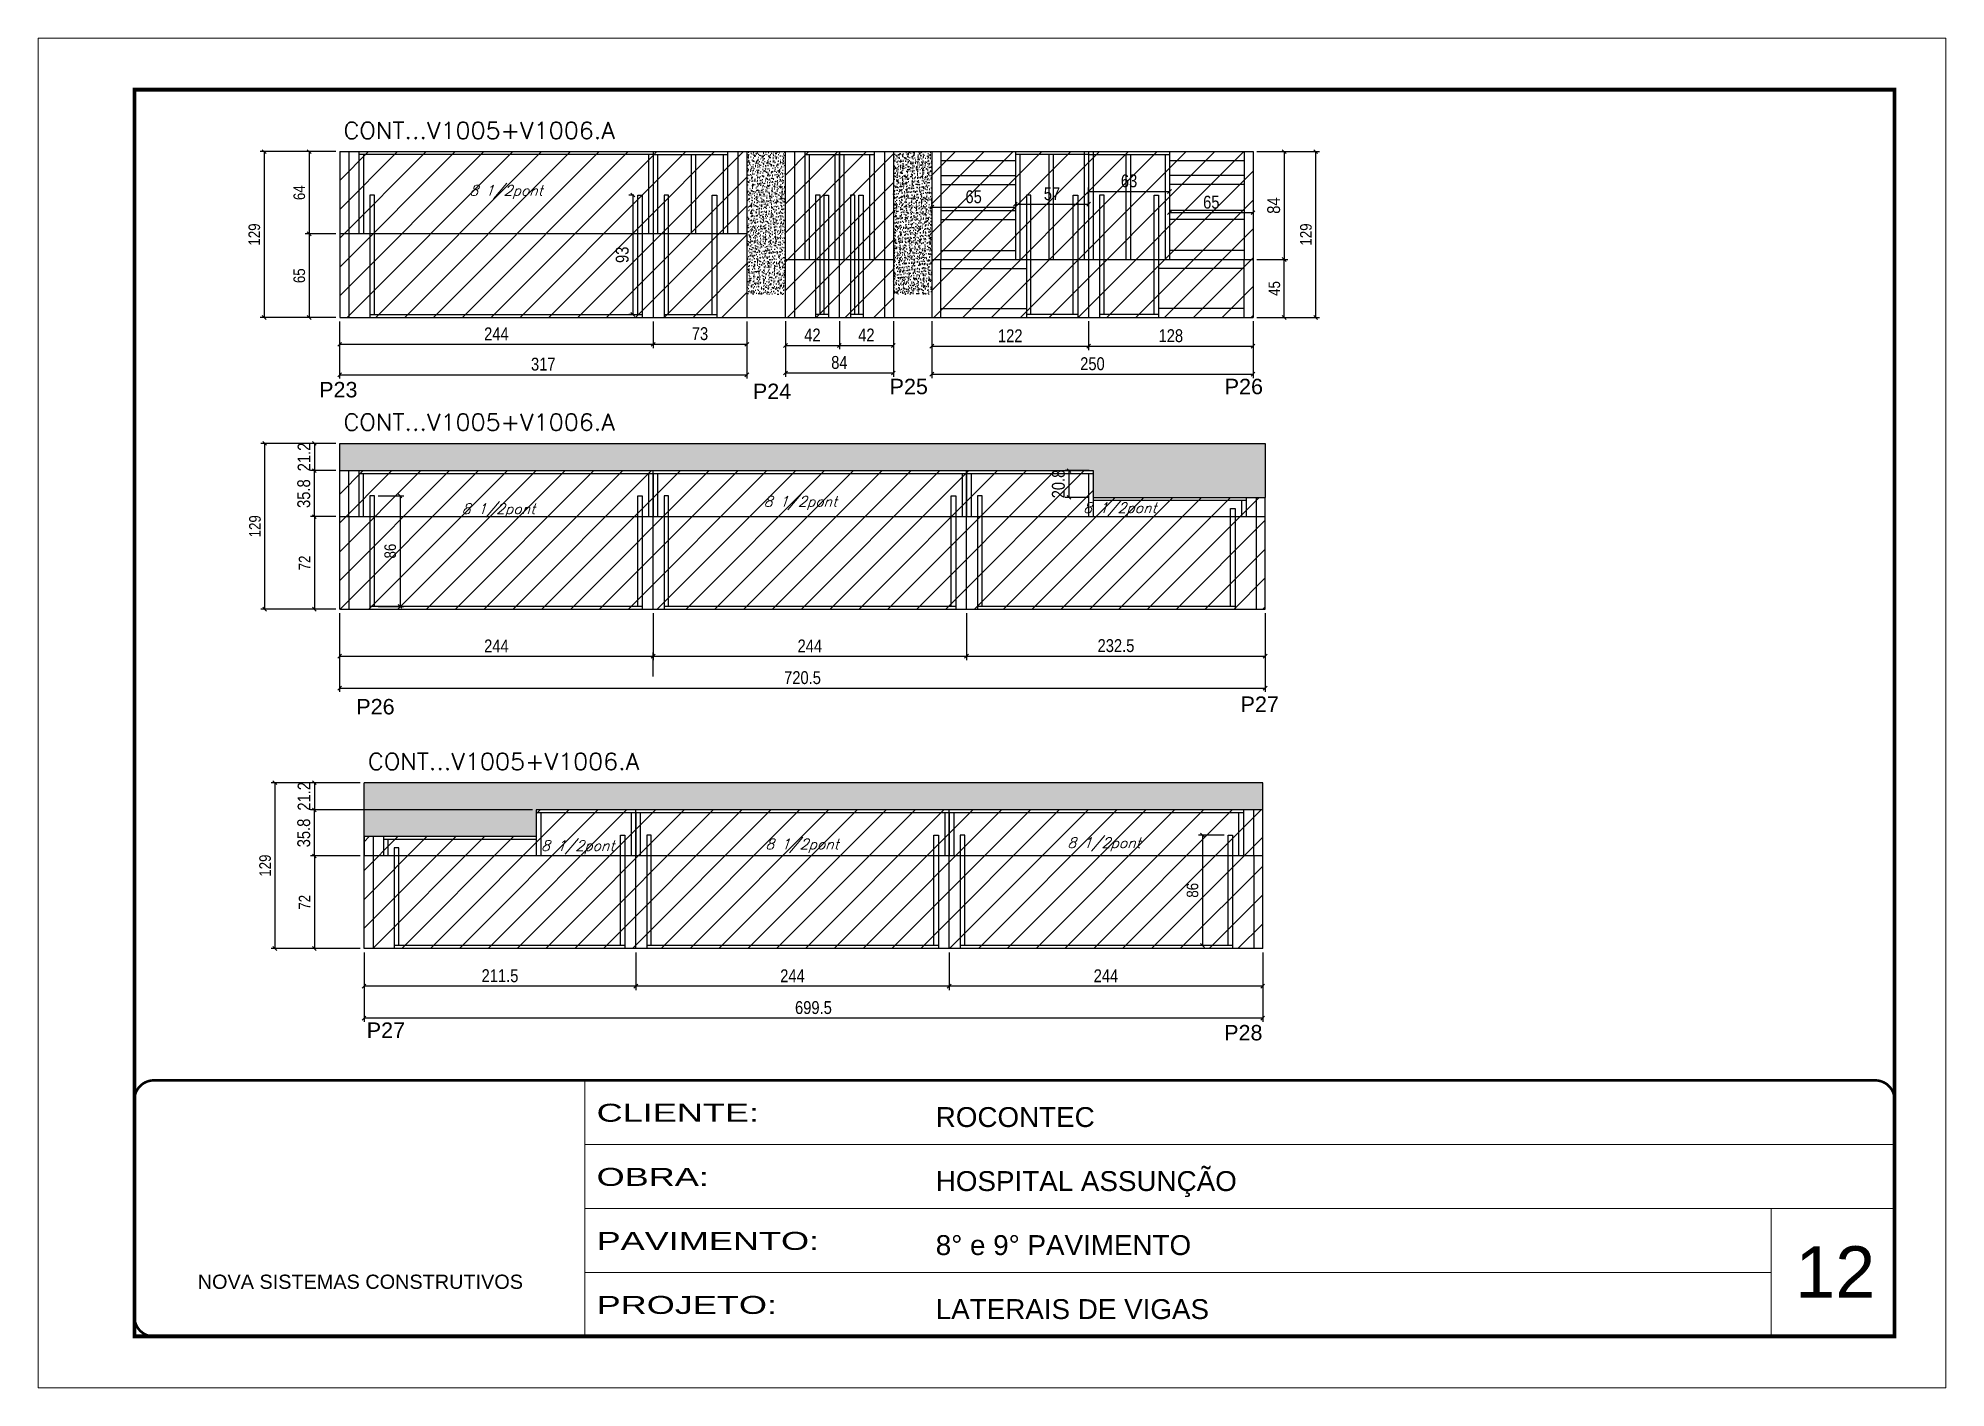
# Model space of a CAD drawing. Extents: x -20960 to -5926, y -2106 to 21915.
# Drawn here: x -7438 to -5953, y 18568 to 19618 of the extents above; entities that cross this region are included whole.
import ezdxf

# ---------------------------------------------------------------- set-up
doc = ezdxf.new("R2010")
doc.units = 0
doc.linetypes.add('CONTINUO', pattern=[0])
doc.linetypes.add('DASHED', pattern=[0.75, 0.5, -0.25])
for name, color, linetype in [('5', 5, 'Continuous'), ('COTA', 241, 'Continuous'), ('Painéis', 200, 'Continuous'), ('SARR_2.2x7', 40, 'Continuous'), ('SARR_3.5x7', 81, 'Continuous'), ('texto', 7, 'Continuous')]:
    doc.layers.add(name, color=color, linetype=linetype)
for name, color, linetype, lineweight in [('CARIMBO', 255, 'Continuous', 9), ('Folhas', 255, 'Continuous', 9), ('Hachura', 251, 'Continuous', 9), ('SARRAFO DE PRESSAO', 251, 'DASHED', 9), ('Texto Seção', 7, 'Continuous', 15)]:
    doc.layers.add(name, color=color, linetype=linetype, lineweight=lineweight)
doc.styles.add('ARIAL', font='arial.ttf')
doc.styles.add('COTA TECNICA', font='techl___.ttf', dxfattribs={"height": 10})
doc.styles.add('COTA TECNICA-50', font='techl___.ttf', dxfattribs={"height": 9})
doc.styles.add('REGUA-120', font='ROMANS.shx', dxfattribs={"height": 15})
doc.styles.add('Romans', font='romans.shx')
doc.styles.get("Standard").update_dxf_attribs({"font": 'arial.ttf'})
doc.styles.add('Tecnologia', font='')
doc.styles.get('Tecnologia').set_extended_font_data('Forgotten Futurist')
doc.dimstyles.new('COTA PAINEL-50', dxfattribs={"dimtxt": 9, "dimasz": 3, "dimexe": 3, "dimexo": 3, "dimgap": 3, "dimtad": 1, "dimdec": 1, "dimzin": 12, "dimdsep": 46, "dimtxsty": 'COTA TECNICA-50', "dimblk1": 'OBLIQUE', "dimblk2": 'OBLIQUE', "dimsah": 1, "dimcen": 0.9, "dimclrd": 4, "dimclre": 4, "dimclrt": 240, "dimadec": 1, "dimazin": 3, "dimtfac": 1, "dimtdec": 1, "dimtmove": 0, "dimatfit": 3, "dimfxl": 1, "dimtolj": 1, "dimtzin": 12, "dimarcsym": 0})
doc.dimstyles.new('PAINEL', dxfattribs={"dimtxt": 10, "dimasz": 3, "dimexe": 3, "dimexo": 3, "dimgap": 3, "dimtad": 1, "dimdec": 1, "dimzin": 12, "dimdsep": 46, "dimtxsty": 'COTA TECNICA', "dimblk1": 'OBLIQUE', "dimblk2": 'OBLIQUE', "dimsah": 1, "dimcen": 0.9, "dimclrd": 4, "dimclre": 4, "dimclrt": 240, "dimadec": 1, "dimazin": 3, "dimtfac": 1, "dimtdec": 1, "dimtmove": 0, "dimatfit": 3, "dimfxl": 1, "dimtolj": 1, "dimtzin": 12, "dimarcsym": 0})
pattern_1 = [(50, (-147732.2897, -13686.855), (5.46554007, -0.47817257), [0.5715, -6.2865]), (355, (-147732.2897, -13686.855), (-1.05730264, 5.73170536), [0.4572, -5.02921753]), (100.4514447, (-147731.834, -13686.895), (4.40823741, 5.25353256), [0.48570026, -5.34270734]), (46.1842, (-147732.29, -13685.331), (8.13237123, -1.26126984), [0.85725, -9.42975]), (96.6355576, (-147731.612, -13685.436), (7.122124, 7.42278374), [0.7285507, -8.01406824]), (351.184151, (-147732.29, -13685.331), (7.122124, 7.42278374), [0.685799, -7.54379196]), (21, (-147731.5277, -13685.712), (4.54843174, -3.06795595), [0.5715, -6.2865]), (326, (-147731.5277, -13685.712), (1.85406085, 5.52563898), [0.4572, -5.0292]), (71.451445, (-147731.1487, -13685.9676), (6.40249258, 2.45768307), [0.48570026, -5.34269813]), (37.5, (-147732.2897, -13686.855), (0.092658098, 2.536651166), [0, -4.96824, 0, -5.1054, 0, -5.04825]), (7.5, (-147732.2897, -13686.855), (2.004589875, 3.005417245), [0, -2.91084, 0, -4.85394, 0, -1.92405]), (327.5, (-147733.989, -13686.855), (4.067717855, -0.17186232), [0, -1.905, 0, -5.9436, 0, -7.8867]), (317.5, (-147734.751, -13686.855), (4.44387544, 0.76279473), [0, -2.4765, 0, -3.94716, 0, -5.6007])]
pattern_2 = [(45, (-147732.29, -13751.855), (-11.2253202, 11.2253202), [])]

msp = doc.modelspace()

# ---------------------------------------------------------------- texts
at = {"layer": '5', "linetype": 'Continuous'}
for s, rotation, p in [('P23', 0.00004, (-7219.77, 19338.8)), ('P24', 0.00004, (-6882.13, 19337.46)), ('P25', 0.00004, (-6775.7, 19341.26)), ('P26', 0.00004, (-6514.87, 19341.26)), ('P26', 0.00004, (-7190.85, 19092.16)), ('P27', 0.00004, (-6502.5, 19094.12)), ('P27', 359.99996, (-7182.73, 18840.5)), ('P28', 359.99996, (-6515.28, 18838.54))]:
    msp.add_text(s, height=12, rotation=rotation, dxfattribs=at).set_placement(p)
at = {"layer": 'CARIMBO', "style": 'ARIAL'}
msp.add_text('12', height=40, dxfattribs=at).set_placement((-6070.64, 18638.38))
at = {"layer": 'texto', "color": 2, "char_height": 8, "attachment_point": 5, "style": 'Romans'}
for insert in [(-7074.27, 19498.46), (-6845.15, 19256.52), (-7080.2, 19250.83), (-6596.5, 19251.56), (-7018.5, 18988.74), (-6843.89, 18989.91), (-6608.85, 18990.99)]:
    msp.add_mtext('{\\Q19;\\C256;8 1/2pont}', dxfattribs=dict(at, insert=insert))
at = {"layer": 'Texto Seção', "style": 'REGUA-120', "width": 1.05}
for p in [(-7200.76, 19539.93), (-7200.76, 19312.97), (-7181.76, 19049.01)]:
    msp.add_text('CONT...V1005+V1006.A', height=13, dxfattribs=at).set_placement(p)

# ---------------------------------------------------------------- blocks, each defined once
blk = doc.blocks.new('9999999999')
at = {"color": 30, "linetype": 'CONTINUO'}
for p, q in [((98564.6, 34230.2), (98564.6, 34429.4)), ((98564.6, 34379.6), (99584, 34379.6)), ((98564.6, 34329.8), (99488, 34329.8)), ((99584, 34329.8), (99488, 34329.8)), ((99488, 34329.8), (99488, 34230.2)), ((98564.6, 34280), (99488, 34280))]:
    blk.add_line(p, q, dxfattribs=at)
at = {"color": 30, "linetype": 'CONTINUO', "const_width": 2}
blk.add_lwpolyline([(99584, 34230.2), (99584, 34414.4, 0.414214), (99569, 34429.4), (98229, 34429.4, 0.414214), (98214, 34414.4), (98214, 34245.2, 0.414214), (98229, 34230.2), (99584, 34230.2)], format="xyb", dxfattribs=at)
at = {"layer": 'Folhas'}
blk.add_lwpolyline([(98139, 34190.2), (99624, 34190.2), (99624, 35240.2), (98139, 35240.2)], close=True, dxfattribs=at)
at = {"layer": 'Folhas', "color": 30, "const_width": 3}
blk.add_lwpolyline([(98214, 34230.2), (99584, 34230.2), (99584, 35200.2), (98214, 35200.2)], close=True, dxfattribs=at)
at = {"color": 7, "linetype": 'Continuous', "ltscale": 5, "style": 'ARIAL'}
for s, height, p in [('ROCONTEC', 15.48, (98837.7, 34393.1)), ('HOSPITAL ASSUNÇÃO', 15.483, (98837.7, 34343.3)), ('8° e 9° PAVIMENTO', 15.483, (98837.7, 34293.5)), ('NOVA SISTEMAS CONSTRUTIVOS', 11.059, (98263.2, 34267.2)), ('LATERAIS DE VIGAS', 15.483, (98837.7, 34243.7))]:
    blk.add_text(s, height=height, dxfattribs=at).set_placement(p)
at = {"layer": 'Folhas', "color": 7, "style": 'Tecnologia', "width": 1.5}
for s, p in [('CLIENTE:', (98573.7, 34397.2)), ('OBRA:', (98573.7, 34347.3)), ('PAVIMENTO:', (98573.7, 34297.5)), ('PROJETO:', (98573.7, 34247.7))]:
    blk.add_text(s, height=14, dxfattribs=at).set_placement(p)
blk = doc.blocks.new('_Oblique')
at = {"color": 0, "linetype": 'ByBlock', "lineweight": -2}
blk.add_line((-0.5, -0.5), (0.5, 0.5), dxfattribs=at)
blk = doc.blocks.new('*D6664')
at = {"layer": 'COTA', "color": 4, "linetype": 'ByBlock', "lineweight": -2, "transparency": 16777216}
for p, q in [((-7203.8, 19397.9), (-7203.8, 19377.1)), ((-6959.8, 19397.9), (-6959.8, 19377.1)), ((-7203.8, 19380.1), (-6959.8, 19380.1))]:
    blk.add_line(p, q, dxfattribs=at)
at = {"layer": 'Defpoints', "color": 0, "linetype": 'ByBlock', "transparency": 16777216}
for p in [(-7203.8, 19400.9), (-6959.8, 19400.9), (-6959.8, 19380.1)]:
    blk.add_point(p, dxfattribs=at)
at = {"layer": 'COTA', "color": 4, "linetype": 'ByBlock', "lineweight": -2, "transparency": 16777216, "xscale": 3, "yscale": 3, "zscale": 3, "rotation": 180}
blk.add_blockref('_Oblique', (-7203.8, 19380.1), dxfattribs=at)
at = {"layer": 'COTA', "color": 4, "linetype": 'ByBlock', "lineweight": -2, "transparency": 16777216, "xscale": 3, "yscale": 3, "zscale": 3}
blk.add_blockref('_Oblique', (-6959.8, 19380.1), dxfattribs=at)
at = {"layer": 'COTA', "color": 240, "linetype": 'ByBlock', "transparency": 16777216, "insert": (-7081.8, 19388.2), "char_height": 10, "attachment_point": 5, "style": 'COTA TECNICA'}
blk.add_mtext('\\A1;244', dxfattribs=at)
blk = doc.blocks.new('*D6665')
at = {"layer": 'COTA', "color": 4, "linetype": 'ByBlock', "lineweight": -2, "transparency": 16777216}
for p, q in [((-6959.8, 19397.9), (-6959.8, 19377.1)), ((-6886.8, 19397.9), (-6886.8, 19377.1)), ((-6959.8, 19380.1), (-6886.8, 19380.1))]:
    blk.add_line(p, q, dxfattribs=at)
at = {"layer": 'Defpoints', "color": 0, "linetype": 'ByBlock', "transparency": 16777216}
for p in [(-6959.8, 19400.9), (-6886.8, 19400.9), (-6886.8, 19380.1)]:
    blk.add_point(p, dxfattribs=at)
at = {"layer": 'COTA', "color": 4, "linetype": 'ByBlock', "lineweight": -2, "transparency": 16777216, "xscale": 3, "yscale": 3, "zscale": 3, "rotation": 180}
blk.add_blockref('_Oblique', (-6959.8, 19380.1), dxfattribs=at)
at = {"layer": 'COTA', "color": 4, "linetype": 'ByBlock', "lineweight": -2, "transparency": 16777216, "xscale": 3, "yscale": 3, "zscale": 3}
blk.add_blockref('_Oblique', (-6886.8, 19380.1), dxfattribs=at)
at = {"layer": 'COTA', "color": 240, "linetype": 'ByBlock', "transparency": 16777216, "insert": (-6923.3, 19388.3), "char_height": 10, "attachment_point": 5, "style": 'COTA TECNICA'}
blk.add_mtext('\\A1;73', dxfattribs=at)
blk = doc.blocks.new('*D6666')
at = {"layer": 'COTA', "color": 4, "linetype": 'ByBlock', "lineweight": -2, "transparency": 16777216}
for p, q in [((-6856.8, 19398), (-6856.8, 19376.2)), ((-6814.8, 19398), (-6814.8, 19376.2)), ((-6856.8, 19379.2), (-6814.8, 19379.2))]:
    blk.add_line(p, q, dxfattribs=at)
at = {"layer": 'Defpoints', "color": 0, "linetype": 'ByBlock', "transparency": 16777216}
for p in [(-6856.8, 19401), (-6814.8, 19401), (-6814.8, 19379.2)]:
    blk.add_point(p, dxfattribs=at)
at = {"layer": 'COTA', "color": 4, "linetype": 'ByBlock', "lineweight": -2, "transparency": 16777216, "xscale": 3, "yscale": 3, "zscale": 3, "rotation": 180}
blk.add_blockref('_Oblique', (-6856.8, 19379.2), dxfattribs=at)
at = {"layer": 'COTA', "color": 4, "linetype": 'ByBlock', "lineweight": -2, "transparency": 16777216, "xscale": 3, "yscale": 3, "zscale": 3}
blk.add_blockref('_Oblique', (-6814.8, 19379.2), dxfattribs=at)
at = {"layer": 'COTA', "color": 240, "linetype": 'ByBlock', "transparency": 16777216, "insert": (-6835.8, 19387.3), "char_height": 10, "attachment_point": 5, "style": 'COTA TECNICA'}
blk.add_mtext('\\A1;42', dxfattribs=at)
blk = doc.blocks.new('*D6667')
at = {"layer": 'COTA', "color": 4, "linetype": 'ByBlock', "lineweight": -2, "transparency": 16777216}
for p, q in [((-6814.8, 19398), (-6814.8, 19376.2)), ((-6772.8, 19398), (-6772.8, 19376.2)), ((-6814.8, 19379.2), (-6772.8, 19379.2))]:
    blk.add_line(p, q, dxfattribs=at)
at = {"layer": 'Defpoints', "color": 0, "linetype": 'ByBlock', "transparency": 16777216}
for p in [(-6814.8, 19401), (-6772.8, 19401), (-6772.8, 19379.2)]:
    blk.add_point(p, dxfattribs=at)
at = {"layer": 'COTA', "color": 4, "linetype": 'ByBlock', "lineweight": -2, "transparency": 16777216, "xscale": 3, "yscale": 3, "zscale": 3, "rotation": 180}
blk.add_blockref('_Oblique', (-6814.8, 19379.2), dxfattribs=at)
at = {"layer": 'COTA', "color": 4, "linetype": 'ByBlock', "lineweight": -2, "transparency": 16777216, "xscale": 3, "yscale": 3, "zscale": 3}
blk.add_blockref('_Oblique', (-6772.8, 19379.2), dxfattribs=at)
at = {"layer": 'COTA', "color": 240, "linetype": 'ByBlock', "transparency": 16777216, "insert": (-6793.8, 19387.3), "char_height": 10, "attachment_point": 5, "style": 'COTA TECNICA'}
blk.add_mtext('\\A1;42', dxfattribs=at)
blk = doc.blocks.new('*D6668')
at = {"layer": 'COTA', "color": 4, "linetype": 'ByBlock', "lineweight": -2, "transparency": 16777216}
for p, q in [((-6489.8, 19530), (-6465.6, 19530)), ((-6468.6, 19530), (-6468.6, 19446)), ((-6489.8, 19446), (-6465.6, 19446))]:
    blk.add_line(p, q, dxfattribs=at)
at = {"layer": 'Defpoints', "color": 0, "linetype": 'ByBlock', "transparency": 16777216}
for p in [(-6492.8, 19530), (-6492.8, 19446), (-6468.6, 19446)]:
    blk.add_point(p, dxfattribs=at)
at = {"layer": 'COTA', "color": 4, "linetype": 'ByBlock', "lineweight": -2, "transparency": 16777216, "xscale": 3, "yscale": 3, "zscale": 3}
for p, rotation in [((-6468.6, 19530), 90), ((-6468.6, 19446), 270)]:
    blk.add_blockref('_Oblique', p, dxfattribs=dict(at, rotation=rotation))
at = {"layer": 'COTA', "color": 240, "linetype": 'ByBlock', "transparency": 16777216, "insert": (-6476.7, 19488), "char_height": 10, "attachment_point": 5, "rotation": 90, "style": 'COTA TECNICA'}
blk.add_mtext('\\A1;84', dxfattribs=at)
blk = doc.blocks.new('*D6669')
at = {"layer": 'COTA', "color": 4, "linetype": 'ByBlock', "lineweight": -2, "transparency": 16777216}
for p, q in [((-6742.8, 19398), (-6742.8, 19375.6)), ((-6620.8, 19398), (-6620.8, 19375.6)), ((-6742.8, 19378.6), (-6620.8, 19378.6))]:
    blk.add_line(p, q, dxfattribs=at)
at = {"layer": 'Defpoints', "color": 0, "linetype": 'ByBlock', "transparency": 16777216}
for p in [(-6742.8, 19401), (-6620.8, 19401), (-6620.8, 19378.6)]:
    blk.add_point(p, dxfattribs=at)
at = {"layer": 'COTA', "color": 4, "linetype": 'ByBlock', "lineweight": -2, "transparency": 16777216, "xscale": 3, "yscale": 3, "zscale": 3, "rotation": 180}
blk.add_blockref('_Oblique', (-6742.8, 19378.6), dxfattribs=at)
at = {"layer": 'COTA', "color": 4, "linetype": 'ByBlock', "lineweight": -2, "transparency": 16777216, "xscale": 3, "yscale": 3, "zscale": 3}
blk.add_blockref('_Oblique', (-6620.8, 19378.6), dxfattribs=at)
at = {"layer": 'COTA', "color": 240, "linetype": 'ByBlock', "transparency": 16777216, "insert": (-6681.8, 19386.7), "char_height": 10, "attachment_point": 5, "style": 'COTA TECNICA'}
blk.add_mtext('\\A1;122', dxfattribs=at)
blk = doc.blocks.new('*D6670')
at = {"layer": 'COTA', "color": 4, "linetype": 'ByBlock', "lineweight": -2, "transparency": 16777216}
for p, q in [((-6620.8, 19398), (-6620.8, 19375.6)), ((-6492.8, 19398), (-6492.8, 19375.6)), ((-6620.8, 19378.6), (-6492.8, 19378.6))]:
    blk.add_line(p, q, dxfattribs=at)
at = {"layer": 'Defpoints', "color": 0, "linetype": 'ByBlock', "transparency": 16777216}
for p in [(-6620.8, 19401), (-6492.8, 19401), (-6492.8, 19378.6)]:
    blk.add_point(p, dxfattribs=at)
at = {"layer": 'COTA', "color": 4, "linetype": 'ByBlock', "lineweight": -2, "transparency": 16777216, "xscale": 3, "yscale": 3, "zscale": 3, "rotation": 180}
blk.add_blockref('_Oblique', (-6620.8, 19378.6), dxfattribs=at)
at = {"layer": 'COTA', "color": 4, "linetype": 'ByBlock', "lineweight": -2, "transparency": 16777216, "xscale": 3, "yscale": 3, "zscale": 3}
blk.add_blockref('_Oblique', (-6492.8, 19378.6), dxfattribs=at)
at = {"layer": 'COTA', "color": 240, "linetype": 'ByBlock', "transparency": 16777216, "insert": (-6556.8, 19386.7), "char_height": 10, "attachment_point": 5, "style": 'COTA TECNICA'}
blk.add_mtext('\\A1;128', dxfattribs=at)
blk = doc.blocks.new('*D6671')
at = {"layer": 'COTA', "color": 4, "linetype": 'ByBlock', "lineweight": -2, "transparency": 16777216}
for p, q in [((-6886.8, 19397.9), (-6886.8, 19353.4)), ((-7203.8, 19377.9), (-7203.8, 19353.4)), ((-7203.8, 19356.4), (-6886.8, 19356.4))]:
    blk.add_line(p, q, dxfattribs=at)
at = {"layer": 'Defpoints', "color": 0, "linetype": 'ByBlock', "transparency": 16777216}
for p in [(-6886.8, 19400.9), (-7203.8, 19380.9), (-6886.8, 19356.4)]:
    blk.add_point(p, dxfattribs=at)
at = {"layer": 'COTA', "color": 4, "linetype": 'ByBlock', "lineweight": -2, "transparency": 16777216, "xscale": 3, "yscale": 3, "zscale": 3, "rotation": 180}
blk.add_blockref('_Oblique', (-7203.8, 19356.4), dxfattribs=at)
at = {"layer": 'COTA', "color": 4, "linetype": 'ByBlock', "lineweight": -2, "transparency": 16777216, "xscale": 3, "yscale": 3, "zscale": 3}
blk.add_blockref('_Oblique', (-6886.8, 19356.4), dxfattribs=at)
at = {"layer": 'COTA', "color": 240, "linetype": 'ByBlock', "transparency": 16777216, "insert": (-7045.3, 19364.6), "char_height": 10, "attachment_point": 5, "style": 'COTA TECNICA'}
blk.add_mtext('\\A1;317', dxfattribs=at)
blk = doc.blocks.new('*D6672')
at = {"layer": 'COTA', "color": 4, "linetype": 'ByBlock', "lineweight": -2, "transparency": 16777216}
for p, q in [((-6856.8, 19398), (-6856.8, 19354.8)), ((-6772.8, 19398), (-6772.8, 19354.8)), ((-6856.8, 19357.8), (-6772.8, 19357.8))]:
    blk.add_line(p, q, dxfattribs=at)
at = {"layer": 'Defpoints', "color": 0, "linetype": 'ByBlock', "transparency": 16777216}
for p in [(-6856.8, 19401), (-6772.8, 19401), (-6772.8, 19357.8)]:
    blk.add_point(p, dxfattribs=at)
at = {"layer": 'COTA', "color": 4, "linetype": 'ByBlock', "lineweight": -2, "transparency": 16777216, "xscale": 3, "yscale": 3, "zscale": 3, "rotation": 180}
blk.add_blockref('_Oblique', (-6856.8, 19357.8), dxfattribs=at)
at = {"layer": 'COTA', "color": 4, "linetype": 'ByBlock', "lineweight": -2, "transparency": 16777216, "xscale": 3, "yscale": 3, "zscale": 3}
blk.add_blockref('_Oblique', (-6772.8, 19357.8), dxfattribs=at)
at = {"layer": 'COTA', "color": 240, "linetype": 'ByBlock', "transparency": 16777216, "insert": (-6814.8, 19365.9), "char_height": 10, "attachment_point": 5, "style": 'COTA TECNICA'}
blk.add_mtext('\\A1;84', dxfattribs=at)
blk = doc.blocks.new('*D6673')
at = {"layer": 'COTA', "color": 4, "linetype": 'ByBlock', "lineweight": -2, "transparency": 16777216}
for p, q in [((-6742.8, 19398), (-6742.8, 19353.8)), ((-6492.8, 19398), (-6492.8, 19353.8)), ((-6742.8, 19356.8), (-6492.8, 19356.8))]:
    blk.add_line(p, q, dxfattribs=at)
at = {"layer": 'Defpoints', "color": 0, "linetype": 'ByBlock', "transparency": 16777216}
for p in [(-6742.8, 19401), (-6492.8, 19401), (-6492.8, 19356.8)]:
    blk.add_point(p, dxfattribs=at)
at = {"layer": 'COTA', "color": 4, "linetype": 'ByBlock', "lineweight": -2, "transparency": 16777216, "xscale": 3, "yscale": 3, "zscale": 3, "rotation": 180}
blk.add_blockref('_Oblique', (-6742.8, 19356.8), dxfattribs=at)
at = {"layer": 'COTA', "color": 4, "linetype": 'ByBlock', "lineweight": -2, "transparency": 16777216, "xscale": 3, "yscale": 3, "zscale": 3}
blk.add_blockref('_Oblique', (-6492.8, 19356.8), dxfattribs=at)
at = {"layer": 'COTA', "color": 240, "linetype": 'ByBlock', "transparency": 16777216, "insert": (-6617.8, 19364.9), "char_height": 10, "attachment_point": 5, "style": 'COTA TECNICA'}
blk.add_mtext('\\A1;250', dxfattribs=at)
blk = doc.blocks.new('*D6684')
at = {"layer": 'COTA', "color": 4, "lineweight": -2, "ltscale": 25, "transparency": 16777216}
for p, q in [((-6974.8, 19496.2), (-6978.6, 19496.2)), ((-6975.6, 19496.2), (-6975.6, 19403.2)), ((-6974.8, 19403.2), (-6978.6, 19403.2))]:
    blk.add_line(p, q, dxfattribs=at)
at = {"layer": 'Defpoints', "color": 0, "ltscale": 25, "transparency": 16777216}
for p in [(-6971.8, 19496.2), (-6975.6, 19403.2), (-6971.8, 19403.2)]:
    blk.add_point(p, dxfattribs=at)
at = {"layer": 'COTA', "color": 4, "lineweight": -2, "ltscale": 25, "transparency": 16777216, "xscale": 3, "yscale": 3, "zscale": 3}
for p, rotation in [((-6975.6, 19496.2), 90), ((-6975.6, 19403.2), 270)]:
    blk.add_blockref('_Oblique', p, dxfattribs=dict(at, rotation=rotation))
at = {"layer": 'COTA', "color": 240, "ltscale": 25, "transparency": 16777216, "insert": (-6983.8, 19449.7), "char_height": 10, "attachment_point": 5, "rotation": 90, "style": 'COTA TECNICA'}
blk.add_mtext('\\A1;93', dxfattribs=at)
blk = doc.blocks.new('*D6685')
at = {"layer": 'COTA', "color": 4, "lineweight": -2, "ltscale": 25, "transparency": 16777216}
for p, q in [((-6742.8, 19499.1), (-6742.8, 19483.7)), ((-6677.8, 19501.5), (-6677.8, 19483.7)), ((-6742.8, 19486.7), (-6677.8, 19486.7))]:
    blk.add_line(p, q, dxfattribs=at)
at = {"layer": 'Defpoints', "color": 0, "ltscale": 25, "transparency": 16777216}
for p in [(-6742.8, 19502.1), (-6677.8, 19504.5), (-6677.8, 19486.7)]:
    blk.add_point(p, dxfattribs=at)
at = {"layer": 'COTA', "color": 4, "lineweight": -2, "ltscale": 25, "transparency": 16777216, "xscale": 3, "yscale": 3, "zscale": 3, "rotation": 180}
blk.add_blockref('_Oblique', (-6742.8, 19486.7), dxfattribs=at)
at = {"layer": 'COTA', "color": 4, "lineweight": -2, "ltscale": 25, "transparency": 16777216, "xscale": 3, "yscale": 3, "zscale": 3}
blk.add_blockref('_Oblique', (-6677.8, 19486.7), dxfattribs=at)
at = {"layer": 'COTA', "color": 240, "ltscale": 25, "transparency": 16777216, "insert": (-6710.3, 19494.8), "char_height": 10, "attachment_point": 5, "style": 'COTA TECNICA'}
blk.add_mtext('\\A1;65', dxfattribs=at)
blk = doc.blocks.new('*D6686')
at = {"layer": 'COTA', "color": 4, "lineweight": -2, "ltscale": 25, "transparency": 16777216}
for p, q in [((-6677.8, 19501.5), (-6677.8, 19486.1)), ((-6677.8, 19489.1), (-6620.8, 19489.1)), ((-6620.8, 19489), (-6620.8, 19492.1))]:
    blk.add_line(p, q, dxfattribs=at)
at = {"layer": 'Defpoints', "color": 0, "ltscale": 25, "transparency": 16777216}
for p in [(-6677.8, 19504.5), (-6620.8, 19489.1), (-6620.8, 19486)]:
    blk.add_point(p, dxfattribs=at)
at = {"layer": 'COTA', "color": 4, "lineweight": -2, "ltscale": 25, "transparency": 16777216, "xscale": 3, "yscale": 3, "zscale": 3, "rotation": 180}
blk.add_blockref('_Oblique', (-6677.8, 19489.1), dxfattribs=at)
at = {"layer": 'COTA', "color": 4, "lineweight": -2, "ltscale": 25, "transparency": 16777216, "xscale": 3, "yscale": 3, "zscale": 3}
blk.add_blockref('_Oblique', (-6620.8, 19489.1), dxfattribs=at)
at = {"layer": 'COTA', "color": 240, "ltscale": 25, "transparency": 16777216, "insert": (-6649.3, 19497.2), "char_height": 10, "attachment_point": 5, "style": 'COTA TECNICA'}
blk.add_mtext('\\A1;57', dxfattribs=at)
blk = doc.blocks.new('*D6687')
at = {"layer": 'COTA', "color": 4, "lineweight": -2, "ltscale": 25, "transparency": 16777216}
for p, q in [((-6620.8, 19489), (-6620.8, 19502)), ((-6620.8, 19499), (-6557.8, 19499)), ((-6557.8, 19502), (-6557.8, 19502))]:
    blk.add_line(p, q, dxfattribs=at)
at = {"layer": 'Defpoints', "color": 0, "ltscale": 25, "transparency": 16777216}
for p in [(-6557.8, 19499), (-6557.8, 19499), (-6620.8, 19486)]:
    blk.add_point(p, dxfattribs=at)
at = {"layer": 'COTA', "color": 4, "lineweight": -2, "ltscale": 25, "transparency": 16777216, "xscale": 3, "yscale": 3, "zscale": 3, "rotation": 180}
blk.add_blockref('_Oblique', (-6620.8, 19499), dxfattribs=at)
at = {"layer": 'COTA', "color": 4, "lineweight": -2, "ltscale": 25, "transparency": 16777216, "xscale": 3, "yscale": 3, "zscale": 3}
blk.add_blockref('_Oblique', (-6557.8, 19499), dxfattribs=at)
at = {"layer": 'COTA', "color": 240, "ltscale": 25, "transparency": 16777216, "insert": (-6589.3, 19507.2), "char_height": 10, "attachment_point": 5, "style": 'COTA TECNICA'}
blk.add_mtext('\\A1;63', dxfattribs=at)
blk = doc.blocks.new('*D6688')
at = {"layer": 'COTA', "color": 4, "lineweight": -2, "ltscale": 25, "transparency": 16777216}
for p, q in [((-6557.8, 19496), (-6557.8, 19479.5)), ((-6557.8, 19482.5), (-6492.8, 19482.5))]:
    blk.add_line(p, q, dxfattribs=at)
at = {"layer": 'Defpoints', "color": 0, "ltscale": 25, "transparency": 16777216}
for p in [(-6557.8, 19499), (-6492.8, 19482.5), (-6492.8, 19482.5)]:
    blk.add_point(p, dxfattribs=at)
at = {"layer": 'COTA', "color": 4, "lineweight": -2, "ltscale": 25, "transparency": 16777216, "xscale": 3, "yscale": 3, "zscale": 3, "rotation": 180}
blk.add_blockref('_Oblique', (-6557.8, 19482.5), dxfattribs=at)
at = {"layer": 'COTA', "color": 4, "lineweight": -2, "ltscale": 25, "transparency": 16777216, "xscale": 3, "yscale": 3, "zscale": 3}
blk.add_blockref('_Oblique', (-6492.8, 19482.5), dxfattribs=at)
at = {"layer": 'COTA', "color": 240, "ltscale": 25, "transparency": 16777216, "insert": (-6525.3, 19490.6), "char_height": 10, "attachment_point": 5, "style": 'COTA TECNICA'}
blk.add_mtext('\\A1;65', dxfattribs=at)
blk = doc.blocks.new('*D6650')
at = {"layer": 'COTA', "color": 4, "lineweight": -2, "ltscale": 25, "transparency": 16777216}
for p, q in [((-7203.8, 19171), (-7203.8, 19134.4)), ((-6959.8, 19171), (-6959.8, 19134.4)), ((-7203.8, 19137.4), (-6959.8, 19137.4))]:
    blk.add_line(p, q, dxfattribs=at)
at = {"layer": 'Defpoints', "color": 0, "ltscale": 25, "transparency": 16777216}
for p in [(-7203.8, 19174), (-6959.8, 19174), (-6959.8, 19137.4)]:
    blk.add_point(p, dxfattribs=at)
at = {"layer": 'COTA', "color": 4, "lineweight": -2, "ltscale": 25, "transparency": 16777216, "xscale": 3, "yscale": 3, "zscale": 3, "rotation": 180}
blk.add_blockref('_Oblique', (-7203.8, 19137.4), dxfattribs=at)
at = {"layer": 'COTA', "color": 4, "lineweight": -2, "ltscale": 25, "transparency": 16777216, "xscale": 3, "yscale": 3, "zscale": 3}
blk.add_blockref('_Oblique', (-6959.8, 19137.4), dxfattribs=at)
at = {"layer": 'COTA', "color": 240, "ltscale": 25, "transparency": 16777216, "insert": (-7081.8, 19145.4), "char_height": 10, "attachment_point": 5, "style": 'COTA TECNICA'}
blk.add_mtext('\\A1;244', dxfattribs=at)
blk = doc.blocks.new('*D6651')
at = {"layer": 'COTA', "color": 4, "lineweight": -2, "ltscale": 25, "transparency": 16777216}
for p, q in [((-6715.8, 19171), (-6715.8, 19134.4)), ((-6959.8, 19121.7), (-6959.8, 19140.4)), ((-6959.8, 19137.4), (-6715.8, 19137.4))]:
    blk.add_line(p, q, dxfattribs=at)
at = {"layer": 'Defpoints', "color": 0, "ltscale": 25, "transparency": 16777216}
for p in [(-6715.8, 19174), (-6715.8, 19137.4), (-6959.8, 19118.7)]:
    blk.add_point(p, dxfattribs=at)
at = {"layer": 'COTA', "color": 4, "lineweight": -2, "ltscale": 25, "transparency": 16777216, "xscale": 3, "yscale": 3, "zscale": 3, "rotation": 180}
blk.add_blockref('_Oblique', (-6959.8, 19137.4), dxfattribs=at)
at = {"layer": 'COTA', "color": 4, "lineweight": -2, "ltscale": 25, "transparency": 16777216, "xscale": 3, "yscale": 3, "zscale": 3}
blk.add_blockref('_Oblique', (-6715.8, 19137.4), dxfattribs=at)
at = {"layer": 'COTA', "color": 240, "ltscale": 25, "transparency": 16777216, "insert": (-6837.8, 19145.4), "char_height": 10, "attachment_point": 5, "style": 'COTA TECNICA'}
blk.add_mtext('\\A1;244', dxfattribs=at)
blk = doc.blocks.new('*D6652')
at = {"layer": 'COTA', "color": 4, "lineweight": -2, "ltscale": 25, "transparency": 16777216}
for p, q in [((-6715.8, 19171), (-6715.8, 19134.4)), ((-6483.3, 19171), (-6483.3, 19134.4)), ((-6715.8, 19137.4), (-6483.3, 19137.4))]:
    blk.add_line(p, q, dxfattribs=at)
at = {"layer": 'Defpoints', "color": 0, "ltscale": 25, "transparency": 16777216}
for p in [(-6715.8, 19174), (-6483.3, 19174), (-6483.3, 19137.4)]:
    blk.add_point(p, dxfattribs=at)
at = {"layer": 'COTA', "color": 4, "lineweight": -2, "ltscale": 25, "transparency": 16777216, "xscale": 3, "yscale": 3, "zscale": 3, "rotation": 180}
blk.add_blockref('_Oblique', (-6715.8, 19137.4), dxfattribs=at)
at = {"layer": 'COTA', "color": 4, "lineweight": -2, "ltscale": 25, "transparency": 16777216, "xscale": 3, "yscale": 3, "zscale": 3}
blk.add_blockref('_Oblique', (-6483.3, 19137.4), dxfattribs=at)
at = {"layer": 'COTA', "color": 240, "ltscale": 25, "transparency": 16777216, "insert": (-6599.5, 19145.6), "char_height": 10, "attachment_point": 5, "style": 'COTA TECNICA'}
blk.add_mtext('\\A1;232.5', dxfattribs=at)
blk = doc.blocks.new('*D6674')
at = {"layer": 'COTA', "color": 4, "lineweight": -2, "ltscale": 25, "transparency": 16777216}
for p, q in [((-6620.3, 19281.8), (-6639.1, 19281.8)), ((-6636.1, 19281.8), (-6636.1, 19261)), ((-6620.3, 19261), (-6639.1, 19261))]:
    blk.add_line(p, q, dxfattribs=at)
at = {"layer": 'Defpoints', "color": 0, "ltscale": 25, "transparency": 16777216}
for p in [(-6617.3, 19281.8), (-6636.1, 19261), (-6617.3, 19261)]:
    blk.add_point(p, dxfattribs=at)
at = {"layer": 'COTA', "color": 4, "lineweight": -2, "ltscale": 25, "transparency": 16777216, "xscale": 3, "yscale": 3, "zscale": 3}
for p, rotation in [((-6636.1, 19281.8), 90), ((-6636.1, 19261), 270)]:
    blk.add_blockref('_Oblique', p, dxfattribs=dict(at, rotation=rotation))
at = {"layer": 'COTA', "color": 240, "ltscale": 25, "transparency": 16777216, "insert": (-6644.3, 19271.4), "char_height": 10, "attachment_point": 5, "rotation": 90, "style": 'COTA TECNICA'}
blk.add_mtext('\\A1;20.8', dxfattribs=at)
blk = doc.blocks.new('*D6653')
at = {"layer": 'COTA', "color": 4, "lineweight": -2, "ltscale": 25, "transparency": 16777216}
for p, q in [((-7206.8, 19281.8), (-7226.5, 19281.8)), ((-7223.5, 19246), (-7223.5, 19281.8)), ((-7206.8, 19246), (-7226.5, 19246))]:
    blk.add_line(p, q, dxfattribs=at)
at = {"layer": 'Defpoints', "color": 0, "ltscale": 25, "transparency": 16777216}
for p in [(-7223.5, 19281.8), (-7203.8, 19281.8), (-7203.8, 19246)]:
    blk.add_point(p, dxfattribs=at)
at = {"layer": 'COTA', "color": 4, "lineweight": -2, "ltscale": 25, "transparency": 16777216, "xscale": 3, "yscale": 3, "zscale": 3}
for p, rotation in [((-7223.5, 19281.8), 90), ((-7223.5, 19246), 270)]:
    blk.add_blockref('_Oblique', p, dxfattribs=dict(at, rotation=rotation))
at = {"layer": 'COTA', "color": 240, "ltscale": 25, "transparency": 16777216, "insert": (-7231.7, 19263.9), "char_height": 10, "attachment_point": 5, "rotation": 90, "style": 'COTA TECNICA'}
blk.add_mtext('\\A1;35.8', dxfattribs=at)
blk = doc.blocks.new('*D6654')
at = {"layer": 'COTA', "color": 4, "lineweight": -2, "ltscale": 25, "transparency": 16777216}
for p, q in [((-7206.8, 19303), (-7226.5, 19303)), ((-7223.5, 19303), (-7223.5, 19281.8)), ((-7206.8, 19281.8), (-7226.5, 19281.8))]:
    blk.add_line(p, q, dxfattribs=at)
at = {"layer": 'Defpoints', "color": 0, "ltscale": 25, "transparency": 16777216}
for p in [(-7203.8, 19303), (-7223.5, 19281.8), (-7203.8, 19281.8)]:
    blk.add_point(p, dxfattribs=at)
at = {"layer": 'COTA', "color": 4, "lineweight": -2, "ltscale": 25, "transparency": 16777216, "xscale": 3, "yscale": 3, "zscale": 3}
for p, rotation in [((-7223.5, 19303), 90), ((-7223.5, 19281.8), 270)]:
    blk.add_blockref('_Oblique', p, dxfattribs=dict(at, rotation=rotation))
at = {"layer": 'COTA', "color": 240, "ltscale": 25, "transparency": 16777216, "insert": (-7231.5, 19292.4), "char_height": 10, "attachment_point": 5, "rotation": 90, "style": 'COTA TECNICA'}
blk.add_mtext('\\A1;21.2', dxfattribs=at)
blk = doc.blocks.new('*D6655')
at = {"layer": 'COTA', "color": 4, "lineweight": -2, "ltscale": 25, "transparency": 16777216}
for p, q in [((-7203.8, 19171), (-7203.8, 19109.6)), ((-6483.3, 19171), (-6483.3, 19109.6)), ((-7203.8, 19112.6), (-6483.3, 19112.6))]:
    blk.add_line(p, q, dxfattribs=at)
at = {"layer": 'Defpoints', "color": 0, "ltscale": 25, "transparency": 16777216}
for p in [(-7203.8, 19174), (-6483.3, 19174), (-6483.3, 19112.6)]:
    blk.add_point(p, dxfattribs=at)
at = {"layer": 'COTA', "color": 4, "lineweight": -2, "ltscale": 25, "transparency": 16777216, "xscale": 3, "yscale": 3, "zscale": 3, "rotation": 180}
blk.add_blockref('_Oblique', (-7203.8, 19112.6), dxfattribs=at)
at = {"layer": 'COTA', "color": 4, "lineweight": -2, "ltscale": 25, "transparency": 16777216, "xscale": 3, "yscale": 3, "zscale": 3}
blk.add_blockref('_Oblique', (-6483.3, 19112.6), dxfattribs=at)
at = {"layer": 'COTA', "color": 240, "ltscale": 25, "transparency": 16777216, "insert": (-6843.5, 19120.7), "char_height": 10, "attachment_point": 5, "style": 'COTA TECNICA'}
blk.add_mtext('\\A1;720.5', dxfattribs=at)
blk = doc.blocks.new('*D6656')
at = {"layer": 'COTA', "color": 4, "lineweight": -2, "ltscale": 25, "transparency": 16777216}
for p, q in [((-6729.3, 18907), (-6729.3, 18877.7)), ((-6485.3, 18907), (-6485.3, 18877.7)), ((-6485.3, 18880.7), (-6729.3, 18880.7))]:
    blk.add_line(p, q, dxfattribs=at)
at = {"layer": 'Defpoints', "color": 0, "ltscale": 25, "transparency": 16777216}
for p in [(-6729.3, 18910), (-6485.3, 18910), (-6729.3, 18880.7)]:
    blk.add_point(p, dxfattribs=at)
at = {"layer": 'COTA', "color": 4, "lineweight": -2, "ltscale": 25, "transparency": 16777216, "xscale": 3, "yscale": 3, "zscale": 3, "rotation": 180}
blk.add_blockref('_Oblique', (-6729.3, 18880.7), dxfattribs=at)
at = {"layer": 'COTA', "color": 4, "lineweight": -2, "ltscale": 25, "transparency": 16777216, "xscale": 3, "yscale": 3, "zscale": 3}
blk.add_blockref('_Oblique', (-6485.3, 18880.7), dxfattribs=at)
at = {"layer": 'COTA', "color": 240, "ltscale": 25, "transparency": 16777216, "insert": (-6607.3, 18888.8), "char_height": 10, "attachment_point": 5, "style": 'COTA TECNICA'}
blk.add_mtext('\\A1;244', dxfattribs=at)
blk = doc.blocks.new('*D6657')
at = {"layer": 'COTA', "color": 4, "lineweight": -2, "ltscale": 25, "transparency": 16777216}
for p, q in [((-6973.3, 18907), (-6973.3, 18877.7)), ((-6729.3, 18898.4), (-6729.3, 18877.7)), ((-6729.3, 18880.7), (-6973.3, 18880.7))]:
    blk.add_line(p, q, dxfattribs=at)
at = {"layer": 'Defpoints', "color": 0, "ltscale": 25, "transparency": 16777216}
for p in [(-6973.3, 18910), (-6729.3, 18901.4), (-6973.3, 18880.7)]:
    blk.add_point(p, dxfattribs=at)
at = {"layer": 'COTA', "color": 4, "lineweight": -2, "ltscale": 25, "transparency": 16777216, "xscale": 3, "yscale": 3, "zscale": 3, "rotation": 180}
blk.add_blockref('_Oblique', (-6973.3, 18880.7), dxfattribs=at)
at = {"layer": 'COTA', "color": 4, "lineweight": -2, "ltscale": 25, "transparency": 16777216, "xscale": 3, "yscale": 3, "zscale": 3}
blk.add_blockref('_Oblique', (-6729.3, 18880.7), dxfattribs=at)
at = {"layer": 'COTA', "color": 240, "ltscale": 25, "transparency": 16777216, "insert": (-6851.3, 18888.8), "char_height": 10, "attachment_point": 5, "style": 'COTA TECNICA'}
blk.add_mtext('\\A1;244', dxfattribs=at)
blk = doc.blocks.new('*D6658')
at = {"layer": 'COTA', "color": 4, "lineweight": -2, "ltscale": 25, "transparency": 16777216}
for p, q in [((-7184.8, 18907), (-7184.8, 18877.7)), ((-6973.3, 18907), (-6973.3, 18877.7)), ((-6973.3, 18880.7), (-7184.8, 18880.7))]:
    blk.add_line(p, q, dxfattribs=at)
at = {"layer": 'Defpoints', "color": 0, "ltscale": 25, "transparency": 16777216}
for p in [(-7184.8, 18910), (-6973.3, 18910), (-7184.8, 18880.7)]:
    blk.add_point(p, dxfattribs=at)
at = {"layer": 'COTA', "color": 4, "lineweight": -2, "ltscale": 25, "transparency": 16777216, "xscale": 3, "yscale": 3, "zscale": 3, "rotation": 180}
blk.add_blockref('_Oblique', (-7184.8, 18880.7), dxfattribs=at)
at = {"layer": 'COTA', "color": 4, "lineweight": -2, "ltscale": 25, "transparency": 16777216, "xscale": 3, "yscale": 3, "zscale": 3}
blk.add_blockref('_Oblique', (-6973.3, 18880.7), dxfattribs=at)
at = {"layer": 'COTA', "color": 240, "ltscale": 25, "transparency": 16777216, "insert": (-7079, 18888.8), "char_height": 10, "attachment_point": 5, "style": 'COTA TECNICA'}
blk.add_mtext('\\A1;211.5', dxfattribs=at)
blk = doc.blocks.new('*D6659')
at = {"layer": 'COTA', "color": 4, "lineweight": -2, "ltscale": 25, "transparency": 16777216}
for p, q in [((-7053.8, 19017.8), (-7226.5, 19017.8)), ((-7223.5, 18982), (-7223.5, 19017.8)), ((-7187.8, 18982), (-7226.5, 18982))]:
    blk.add_line(p, q, dxfattribs=at)
at = {"layer": 'Defpoints', "color": 0, "ltscale": 25, "transparency": 16777216}
for p in [(-7223.5, 19017.8), (-7050.8, 19017.8), (-7184.8, 18982)]:
    blk.add_point(p, dxfattribs=at)
at = {"layer": 'COTA', "color": 4, "lineweight": -2, "ltscale": 25, "transparency": 16777216, "xscale": 3, "yscale": 3, "zscale": 3}
for p, rotation in [((-7223.5, 19017.8), 90), ((-7223.5, 18982), 270)]:
    blk.add_blockref('_Oblique', p, dxfattribs=dict(at, rotation=rotation))
at = {"layer": 'COTA', "color": 240, "ltscale": 25, "transparency": 16777216, "insert": (-7231.7, 18999.9), "char_height": 10, "attachment_point": 5, "rotation": 90, "style": 'COTA TECNICA'}
blk.add_mtext('\\A1;35.8', dxfattribs=at)
blk = doc.blocks.new('*D6660')
at = {"layer": 'COTA', "color": 4, "lineweight": -2, "ltscale": 25, "transparency": 16777216}
for p, q in [((-7187.8, 19039), (-7226.5, 19039)), ((-7223.5, 19039), (-7223.5, 19017.8)), ((-7053.8, 19017.8), (-7226.5, 19017.8))]:
    blk.add_line(p, q, dxfattribs=at)
at = {"layer": 'Defpoints', "color": 0, "ltscale": 25, "transparency": 16777216}
for p in [(-7184.8, 19039), (-7223.5, 19017.8), (-7050.8, 19017.8)]:
    blk.add_point(p, dxfattribs=at)
at = {"layer": 'COTA', "color": 4, "lineweight": -2, "ltscale": 25, "transparency": 16777216, "xscale": 3, "yscale": 3, "zscale": 3}
for p, rotation in [((-7223.5, 19039), 90), ((-7223.5, 19017.8), 270)]:
    blk.add_blockref('_Oblique', p, dxfattribs=dict(at, rotation=rotation))
at = {"layer": 'COTA', "color": 240, "ltscale": 25, "transparency": 16777216, "insert": (-7231.5, 19028.4), "char_height": 10, "attachment_point": 5, "rotation": 90, "style": 'COTA TECNICA'}
blk.add_mtext('\\A1;21.2', dxfattribs=at)
blk = doc.blocks.new('*D6661')
at = {"layer": 'COTA', "color": 4, "lineweight": -2, "ltscale": 25, "transparency": 16777216}
for p, q in [((-7184.8, 18907), (-7184.8, 18852.9)), ((-6485.3, 18907), (-6485.3, 18852.9)), ((-6485.3, 18855.9), (-7184.8, 18855.9))]:
    blk.add_line(p, q, dxfattribs=at)
at = {"layer": 'Defpoints', "color": 0, "ltscale": 25, "transparency": 16777216}
for p in [(-7184.8, 18910), (-6485.3, 18910), (-7184.8, 18855.9)]:
    blk.add_point(p, dxfattribs=at)
at = {"layer": 'COTA', "color": 4, "lineweight": -2, "ltscale": 25, "transparency": 16777216, "xscale": 3, "yscale": 3, "zscale": 3, "rotation": 180}
blk.add_blockref('_Oblique', (-7184.8, 18855.9), dxfattribs=at)
at = {"layer": 'COTA', "color": 4, "lineweight": -2, "ltscale": 25, "transparency": 16777216, "xscale": 3, "yscale": 3, "zscale": 3}
blk.add_blockref('_Oblique', (-6485.3, 18855.9), dxfattribs=at)
at = {"layer": 'COTA', "color": 240, "ltscale": 25, "transparency": 16777216, "insert": (-6835, 18864), "char_height": 10, "attachment_point": 5, "style": 'COTA TECNICA'}
blk.add_mtext('\\A1;699.5', dxfattribs=at)
blk = doc.blocks.new('*D6662')
at = {"layer": 'COTA', "color": 4, "lineweight": -2, "transparency": 16777216}
for p, q in [((-7206.8, 19530), (-7230.6, 19530)), ((-7227.6, 19530), (-7227.6, 19466)), ((-7206.8, 19466), (-7230.6, 19466))]:
    blk.add_line(p, q, dxfattribs=at)
at = {"layer": 'Defpoints', "color": 0, "transparency": 16777216}
for p in [(-7203.8, 19530), (-7227.6, 19466), (-7203.8, 19466)]:
    blk.add_point(p, dxfattribs=at)
at = {"layer": 'COTA', "color": 4, "lineweight": -2, "transparency": 16777216, "xscale": 3, "yscale": 3, "zscale": 3}
for p, rotation in [((-7227.6, 19530), 90), ((-7227.6, 19466), 270)]:
    blk.add_blockref('_Oblique', p, dxfattribs=dict(at, rotation=rotation))
at = {"layer": 'COTA', "color": 240, "transparency": 16777216, "insert": (-7235.2, 19498), "char_height": 9, "attachment_point": 5, "rotation": 90, "style": 'COTA TECNICA-50'}
blk.add_mtext('\\A1;64', dxfattribs=at)
blk = doc.blocks.new('*D6675')
at = {"layer": 'COTA', "color": 4, "lineweight": -2, "transparency": 16777216}
for p, q in [((-7206.8, 19530), (-7265.6, 19530)), ((-7262.6, 19530), (-7262.6, 19401)), ((-7206.8, 19401), (-7265.6, 19401))]:
    blk.add_line(p, q, dxfattribs=at)
at = {"layer": 'Defpoints', "color": 0, "transparency": 16777216}
for p in [(-7203.8, 19530), (-7262.6, 19401), (-7203.8, 19401)]:
    blk.add_point(p, dxfattribs=at)
at = {"layer": 'COTA', "color": 4, "lineweight": -2, "transparency": 16777216, "xscale": 3, "yscale": 3, "zscale": 3}
for p, rotation in [((-7262.6, 19530), 90), ((-7262.6, 19401), 270)]:
    blk.add_blockref('_Oblique', p, dxfattribs=dict(at, rotation=rotation))
at = {"layer": 'COTA', "color": 240, "transparency": 16777216, "insert": (-7270.2, 19465.5), "char_height": 9, "attachment_point": 5, "rotation": 90, "style": 'COTA TECNICA-50'}
blk.add_mtext('\\A1;129', dxfattribs=at)
blk = doc.blocks.new('*D6663')
at = {"layer": 'COTA', "color": 4, "lineweight": -2, "transparency": 16777216}
for p, q in [((-7206.8, 19466), (-7230.6, 19466)), ((-7227.6, 19466), (-7227.6, 19400.9)), ((-7206.8, 19400.9), (-7230.6, 19400.9))]:
    blk.add_line(p, q, dxfattribs=at)
at = {"layer": 'Defpoints', "color": 0, "transparency": 16777216}
for p in [(-7203.8, 19466), (-7227.6, 19400.9), (-7203.8, 19400.9)]:
    blk.add_point(p, dxfattribs=at)
at = {"layer": 'COTA', "color": 4, "lineweight": -2, "transparency": 16777216, "xscale": 3, "yscale": 3, "zscale": 3}
for p, rotation in [((-7227.6, 19466), 90), ((-7227.6, 19400.9), 270)]:
    blk.add_blockref('_Oblique', p, dxfattribs=dict(at, rotation=rotation))
at = {"layer": 'COTA', "color": 240, "transparency": 16777216, "insert": (-7235.2, 19433.4), "char_height": 9, "attachment_point": 5, "rotation": 90, "style": 'COTA TECNICA-50'}
blk.add_mtext('\\A1;65', dxfattribs=at)
blk = doc.blocks.new('*D6676')
at = {"layer": 'COTA', "color": 4, "lineweight": -2, "transparency": 16777216}
for p, q in [((-6489.8, 19446), (-6465.6, 19446)), ((-6468.6, 19401), (-6468.6, 19446)), ((-6489.8, 19401), (-6465.6, 19401))]:
    blk.add_line(p, q, dxfattribs=at)
at = {"layer": 'Defpoints', "color": 0, "transparency": 16777216}
for p in [(-6492.8, 19446), (-6468.6, 19446), (-6492.8, 19401)]:
    blk.add_point(p, dxfattribs=at)
at = {"layer": 'COTA', "color": 4, "lineweight": -2, "transparency": 16777216, "xscale": 3, "yscale": 3, "zscale": 3}
for p, rotation in [((-6468.6, 19446), 90), ((-6468.6, 19401), 270)]:
    blk.add_blockref('_Oblique', p, dxfattribs=dict(at, rotation=rotation))
at = {"layer": 'COTA', "color": 240, "transparency": 16777216, "insert": (-6476.2, 19423.5), "char_height": 9, "attachment_point": 5, "rotation": 90, "style": 'COTA TECNICA-50'}
blk.add_mtext('\\A1;45', dxfattribs=at)
blk = doc.blocks.new('*D6677')
at = {"layer": 'COTA', "color": 4, "lineweight": -2, "transparency": 16777216}
for p, q in [((-6489.8, 19530), (-6441, 19530)), ((-6444, 19401), (-6444, 19530)), ((-6489.8, 19401), (-6441, 19401))]:
    blk.add_line(p, q, dxfattribs=at)
at = {"layer": 'Defpoints', "color": 0, "transparency": 16777216}
for p in [(-6492.8, 19530), (-6444, 19530), (-6492.8, 19401)]:
    blk.add_point(p, dxfattribs=at)
at = {"layer": 'COTA', "color": 4, "lineweight": -2, "transparency": 16777216, "xscale": 3, "yscale": 3, "zscale": 3}
for p, rotation in [((-6444, 19530), 90), ((-6444, 19401), 270)]:
    blk.add_blockref('_Oblique', p, dxfattribs=dict(at, rotation=rotation))
at = {"layer": 'COTA', "color": 240, "transparency": 16777216, "insert": (-6451.6, 19465.5), "char_height": 9, "attachment_point": 5, "rotation": 90, "style": 'COTA TECNICA-50'}
blk.add_mtext('\\A1;129', dxfattribs=at)
blk = doc.blocks.new('*D6678')
at = {"layer": 'COTA', "color": 4, "lineweight": -2, "transparency": 16777216}
for p, q in [((-7206.8, 19303), (-7265.2, 19303)), ((-7262.2, 19303), (-7262.2, 19174)), ((-7206.8, 19174), (-7265.2, 19174))]:
    blk.add_line(p, q, dxfattribs=at)
at = {"layer": 'Defpoints', "color": 0, "transparency": 16777216}
for p in [(-7203.8, 19303), (-7262.2, 19174), (-7203.8, 19174)]:
    blk.add_point(p, dxfattribs=at)
at = {"layer": 'COTA', "color": 4, "lineweight": -2, "transparency": 16777216, "xscale": 3, "yscale": 3, "zscale": 3}
for p, rotation in [((-7262.2, 19303), 90), ((-7262.2, 19174), 270)]:
    blk.add_blockref('_Oblique', p, dxfattribs=dict(at, rotation=rotation))
at = {"layer": 'COTA', "color": 240, "transparency": 16777216, "insert": (-7269.7, 19238.5), "char_height": 9, "attachment_point": 5, "rotation": 90, "style": 'COTA TECNICA-50'}
blk.add_mtext('\\A1;129', dxfattribs=at)
blk = doc.blocks.new('*D6679')
at = {"layer": 'COTA', "color": 4, "lineweight": -2, "transparency": 16777216}
for p, q in [((-7206.8, 19246), (-7226.5, 19246)), ((-7223.5, 19246), (-7223.5, 19174)), ((-7206.8, 19174), (-7226.5, 19174))]:
    blk.add_line(p, q, dxfattribs=at)
at = {"layer": 'Defpoints', "color": 0, "transparency": 16777216}
for p in [(-7203.8, 19246), (-7223.5, 19174), (-7203.8, 19174)]:
    blk.add_point(p, dxfattribs=at)
at = {"layer": 'COTA', "color": 4, "lineweight": -2, "transparency": 16777216, "xscale": 3, "yscale": 3, "zscale": 3}
for p, rotation in [((-7223.5, 19246), 90), ((-7223.5, 19174), 270)]:
    blk.add_blockref('_Oblique', p, dxfattribs=dict(at, rotation=rotation))
at = {"layer": 'COTA', "color": 240, "transparency": 16777216, "insert": (-7231.1, 19210), "char_height": 9, "attachment_point": 5, "rotation": 90, "style": 'COTA TECNICA-50'}
blk.add_mtext('\\A1;72', dxfattribs=at)
blk = doc.blocks.new('*D6680')
at = {"layer": 'COTA', "color": 4, "lineweight": -2, "transparency": 16777216}
for p, q in [((-7173.8, 19262.2), (-7153.8, 19262.2)), ((-7156.8, 19262.2), (-7156.8, 19176.2)), ((-7173.8, 19176.2), (-7153.8, 19176.2))]:
    blk.add_line(p, q, dxfattribs=at)
at = {"layer": 'Defpoints', "color": 0, "transparency": 16777216}
for p in [(-7176.8, 19262.2), (-7176.8, 19176.2), (-7156.8, 19176.2)]:
    blk.add_point(p, dxfattribs=at)
at = {"layer": 'COTA', "color": 4, "lineweight": -2, "transparency": 16777216, "xscale": 3, "yscale": 3, "zscale": 3}
for p, rotation in [((-7156.8, 19262.2), 90), ((-7156.8, 19176.2), 270)]:
    blk.add_blockref('_Oblique', p, dxfattribs=dict(at, rotation=rotation))
at = {"layer": 'COTA', "color": 240, "transparency": 16777216, "insert": (-7164.4, 19219.2), "char_height": 9, "attachment_point": 5, "rotation": 90, "style": 'COTA TECNICA-50'}
blk.add_mtext('\\A1;86', dxfattribs=at)
blk = doc.blocks.new('*D6681')
at = {"layer": 'COTA', "color": 4, "lineweight": -2, "transparency": 16777216}
for p, q in [((-6515.3, 18998.3), (-6535.2, 18998.3)), ((-6532.2, 18998.3), (-6532.2, 18912.3)), ((-6515.3, 18912.3), (-6535.2, 18912.3))]:
    blk.add_line(p, q, dxfattribs=at)
at = {"layer": 'Defpoints', "color": 0, "transparency": 16777216}
for p in [(-6512.3, 18998.3), (-6532.2, 18912.3), (-6512.3, 18912.3)]:
    blk.add_point(p, dxfattribs=at)
at = {"layer": 'COTA', "color": 4, "lineweight": -2, "transparency": 16777216, "xscale": 3, "yscale": 3, "zscale": 3}
for p, rotation in [((-6532.2, 18998.3), 90), ((-6532.2, 18912.3), 270)]:
    blk.add_blockref('_Oblique', p, dxfattribs=dict(at, rotation=rotation))
at = {"layer": 'COTA', "color": 240, "transparency": 16777216, "insert": (-6539.9, 18955.3), "char_height": 9, "attachment_point": 5, "rotation": 90, "style": 'COTA TECNICA-50'}
blk.add_mtext('\\A1;86', dxfattribs=at)
blk = doc.blocks.new('*D6682')
at = {"layer": 'COTA', "color": 4, "lineweight": -2, "transparency": 16777216}
for p, q in [((-7187.8, 18982), (-7226.5, 18982)), ((-7223.5, 18982), (-7223.5, 18910)), ((-7187.8, 18910), (-7226.5, 18910))]:
    blk.add_line(p, q, dxfattribs=at)
at = {"layer": 'Defpoints', "color": 0, "transparency": 16777216}
for p in [(-7184.8, 18982), (-7223.5, 18910), (-7184.8, 18910)]:
    blk.add_point(p, dxfattribs=at)
at = {"layer": 'COTA', "color": 4, "lineweight": -2, "transparency": 16777216, "xscale": 3, "yscale": 3, "zscale": 3}
for p, rotation in [((-7223.5, 18982), 90), ((-7223.5, 18910), 270)]:
    blk.add_blockref('_Oblique', p, dxfattribs=dict(at, rotation=rotation))
at = {"layer": 'COTA', "color": 240, "transparency": 16777216, "insert": (-7231.1, 18946), "char_height": 9, "attachment_point": 5, "rotation": 90, "style": 'COTA TECNICA-50'}
blk.add_mtext('\\A1;72', dxfattribs=at)
blk = doc.blocks.new('*D6683')
at = {"layer": 'COTA', "color": 4, "lineweight": -2, "transparency": 16777216}
for p, q in [((-7187.8, 19039), (-7257.2, 19039)), ((-7254.2, 19039), (-7254.2, 18910)), ((-7187.8, 18910), (-7257.2, 18910))]:
    blk.add_line(p, q, dxfattribs=at)
at = {"layer": 'Defpoints', "color": 0, "transparency": 16777216}
for p in [(-7184.8, 19039), (-7254.2, 18910), (-7184.8, 18910)]:
    blk.add_point(p, dxfattribs=at)
at = {"layer": 'COTA', "color": 4, "lineweight": -2, "transparency": 16777216, "xscale": 3, "yscale": 3, "zscale": 3}
for p, rotation in [((-7254.2, 19039), 90), ((-7254.2, 18910), 270)]:
    blk.add_blockref('_Oblique', p, dxfattribs=dict(at, rotation=rotation))
at = {"layer": 'COTA', "color": 240, "transparency": 16777216, "insert": (-7261.8, 18974.5), "char_height": 9, "attachment_point": 5, "rotation": 90, "style": 'COTA TECNICA-50'}
blk.add_mtext('\\A1;129', dxfattribs=at)

# ---------------------------------------------------------------- dimensions: what is measured, and where the dimension line sits
at = {"layer": 'COTA'}
for base, p1, p2, picture, middle in [((-7262.61, 19400.96), (-7203.77, 19529.96), (-7203.77, 19400.96), '*D6675', (-7270.19, 19465.46)), ((-7227.62, 19465.96), (-7203.77, 19529.96), (-7203.77, 19465.96), '*D6662', (-7235.21, 19497.96)), ((-6444.02, 19529.96), (-6492.77, 19400.96), (-6492.77, 19529.96), '*D6677', (-6451.6, 19465.46)), ((-7227.62, 19400.93), (-7203.77, 19465.96), (-7203.77, 19400.93), '*D6663', (-7235.22, 19433.45)), ((-6468.62, 19445.96), (-6492.77, 19400.96), (-6492.77, 19445.96), '*D6676', (-6476.22, 19423.46)), ((-7262.16, 19174.01), (-7203.77, 19303.01), (-7203.77, 19174.01), '*D6678', (-7269.74, 19238.51)), ((-7156.8, 19176.24), (-7176.77, 19262.24), (-7176.77, 19176.24), '*D6680', (-7164.41, 19219.24)), ((-7223.49, 19174.01), (-7203.77, 19246.01), (-7203.77, 19174.01), '*D6679', (-7231.05, 19210.01)), ((-7254.18, 18910.04), (-7184.77, 19039.04), (-7184.77, 18910.04), '*D6683', (-7261.76, 18974.54)), ((-6532.24, 18912.27), (-6512.27, 18998.27), (-6512.27, 18912.27), '*D6681', (-6539.85, 18955.27)), ((-7223.49, 18910.04), (-7184.77, 18982.04), (-7184.77, 18910.04), '*D6682', (-7231.05, 18946.04))]:
    dim = msp.add_linear_dim(base=base, p1=p1, p2=p2, angle=90, dimstyle='COTA PAINEL-50', dxfattribs=at)
    dim.commit()
    dim.dimension.update_dxf_attribs({"geometry": picture, "text_midpoint": middle})
at = {"layer": 'COTA', "linetype": 'ByBlock'}
dim = msp.add_linear_dim(base=(-6468.62, 19445.96), p1=(-6492.77, 19529.96), p2=(-6492.77, 19445.96), angle=90, dimstyle='PAINEL', dxfattribs=at)
dim.commit()
dim.dimension.update_dxf_attribs({"geometry": '*D6668', "text_midpoint": (-6476.71, 19487.96)})
at = {"layer": 'COTA', "ltscale": 25}
for base, p1, p2, picture, middle in [((-6557.77, 19499.03), (-6620.77, 19485.96), (-6557.77, 19499.03), '*D6687', (-6589.27, 19507.24)), ((-6620.77, 19489.08), (-6677.77, 19504.46), (-6620.77, 19485.96), '*D6686', (-6649.27, 19497.19)), ((-6492.77, 19482.45), (-6557.77, 19499.03), (-6492.77, 19482.45), '*D6688', (-6525.27, 19490.56)), ((-6715.77, 19137.37), (-6959.77, 19118.7), (-6715.77, 19174.01), '*D6651', (-6837.77, 19145.45)), ((-6483.27, 19137.37), (-6715.77, 19174.01), (-6483.27, 19174.01), '*D6652', (-6599.52, 19145.59))]:
    dim = msp.add_linear_dim(base=base, p1=p1, p2=p2, dimstyle='PAINEL', override={"dimtmove": 1}, dxfattribs=at)
    dim.commit()
    dim.dimension.update_dxf_attribs({"geometry": picture, "text_midpoint": middle})
for base, p1, p2, picture, middle in [((-6677.77, 19486.73), (-6742.77, 19502.11), (-6677.77, 19504.46), '*D6685', (-6710.27, 19494.84)), ((-6959.77, 19137.37), (-7203.77, 19174.01), (-6959.77, 19174.01), '*D6650', (-7081.77, 19145.45)), ((-6483.27, 19112.56), (-7203.77, 19174.01), (-6483.27, 19174.01), '*D6655', (-6843.52, 19120.67))]:
    dim = msp.add_linear_dim(base=base, p1=p1, p2=p2, dimstyle='PAINEL', dxfattribs=at)
    dim.commit()
    dim.dimension.update_dxf_attribs({"geometry": picture, "text_midpoint": middle})
for base, p1, p2, angle, picture, middle in [((-6975.6, 19403.16), (-6971.77, 19496.16), (-6971.77, 19403.16), 90, '*D6684', (-6983.85, 19449.66)), ((-7223.49, 19281.81), (-7203.77, 19246.01), (-7203.77, 19281.81), 90, '*D6653', (-7231.73, 19263.91)), ((-7223.49, 19017.84), (-7184.77, 18982.05), (-7050.77, 19017.84), 90, '*D6659', (-7231.73, 18999.94)), ((-7184.77, 18855.87), (-6485.27, 18910.04), (-7184.77, 18910.04), 180, '*D6661', (-6835.02, 18864.01)), ((-6729.27, 18880.68), (-6485.27, 18910.04), (-6729.27, 18910.04), 180, '*D6656', (-6607.27, 18888.75))]:
    dim = msp.add_linear_dim(base=base, p1=p1, p2=p2, angle=angle, dimstyle='PAINEL', dxfattribs=at)
    dim.commit()
    dim.dimension.update_dxf_attribs({"geometry": picture, "text_midpoint": middle})
at = {"layer": 'COTA', "linetype": 'ByBlock'}
for base, p1, p2, picture, middle in [((-6959.77, 19380.11), (-7203.77, 19400.93), (-6959.77, 19400.93), '*D6664', (-7081.77, 19388.18)), ((-6886.77, 19356.41), (-7203.77, 19380.93), (-6886.77, 19400.93), '*D6671', (-7045.27, 19364.62)), ((-6886.77, 19380.11), (-6959.77, 19400.93), (-6886.77, 19400.93), '*D6665', (-6923.27, 19388.33)), ((-6814.77, 19379.23), (-6856.77, 19400.96), (-6814.77, 19400.96), '*D6666', (-6835.77, 19387.31)), ((-6772.77, 19379.23), (-6814.77, 19400.96), (-6772.77, 19400.96), '*D6667', (-6793.77, 19387.31)), ((-6620.77, 19378.59), (-6742.77, 19400.96), (-6620.77, 19400.96), '*D6669', (-6681.77, 19386.65)), ((-6492.77, 19356.79), (-6742.77, 19400.96), (-6492.77, 19400.96), '*D6673', (-6617.77, 19364.9)), ((-6492.77, 19378.59), (-6620.77, 19400.96), (-6492.77, 19400.96), '*D6670', (-6556.77, 19386.69))]:
    dim = msp.add_linear_dim(base=base, p1=p1, p2=p2, dimstyle='PAINEL', dxfattribs=at)
    dim.commit()
    dim.dimension.update_dxf_attribs({"geometry": picture, "text_midpoint": middle})
dim = msp.add_linear_dim(base=(-6772.77, 19357.83), p1=(-6856.77, 19400.96), p2=(-6772.77, 19400.96), dimstyle='PAINEL', dxfattribs=at)
dim.commit()
dim.dimension.update_dxf_attribs({"geometry": '*D6672', "text_midpoint": (-6814.77, 19357.83), "dimtype": 160})
at = {"layer": 'COTA', "ltscale": 25}
for base, p1, p2, picture, middle in [((-7223.49, 19281.81), (-7203.77, 19303.01), (-7203.77, 19281.81), '*D6654', (-7223.49, 19292.41)), ((-6636.14, 19261.01), (-6617.27, 19281.81), (-6617.27, 19261.01), '*D6674', (-6636.14, 19271.41)), ((-7223.49, 19017.84), (-7184.77, 19039.04), (-7050.77, 19017.84), '*D6660', (-7223.49, 19028.44))]:
    dim = msp.add_linear_dim(base=base, p1=p1, p2=p2, angle=90, dimstyle='PAINEL', dxfattribs=at)
    dim.commit()
    dim.dimension.update_dxf_attribs({"geometry": picture, "text_midpoint": middle, "dimtype": 160})
for base, p1, p2, picture, middle in [((-7184.77, 18880.68), (-6973.27, 18910.04), (-7184.77, 18910.04), '*D6658', (-7079.02, 18888.79)), ((-6973.27, 18880.68), (-6729.27, 18901.45), (-6973.27, 18910.04), '*D6657', (-6851.27, 18888.75))]:
    dim = msp.add_linear_dim(base=base, p1=p1, p2=p2, angle=180, dimstyle='PAINEL', override={"dimtmove": 1}, dxfattribs=at)
    dim.commit()
    dim.dimension.update_dxf_attribs({"geometry": picture, "text_midpoint": middle})

# ---------------------------------------------------------------- hatches: boundary and pattern name
at = {"layer": 'COTA', "linetype": 'ByBlock'}
h = msp.add_hatch(dxfattribs=at)
h.set_pattern_fill('AR-CONC', color=256, scale=0.03)
h.set_pattern_definition(pattern_1)
h.paths.add_polyline_path([(-6886.77, 19418.96), (-6856.77, 19418.96), (-6856.77, 19529.96), (-6886.77, 19529.96)])
h = msp.add_hatch(dxfattribs=at)
h.set_pattern_fill('AR-CONC', color=256, scale=0.03)
h.set_pattern_definition(pattern_1)
h.paths.add_polyline_path([(-6742.77, 19529.96), (-6772.77, 19529.96), (-6772.77, 19418.96), (-6742.77, 19418.96)])
h = msp.add_hatch(dxfattribs=at)
h.set_pattern_fill('AR-CONC', color=256, scale=0.03)
h.set_pattern_definition([(50, (-147635.634, -4736.346), (5.46554007, -0.47817257), [0.5715, -6.2865]), (355, (-147635.634, -4736.346), (-1.05730264, 5.73170536), [0.4572, -5.02921753]), (100.4514447, (-147635.1783, -4736.3857), (4.40823741, 5.25353256), [0.48570026, -5.34270734]), (46.1842, (-147635.634, -4734.822), (8.13237123, -1.26126984), [0.85725, -9.42975]), (96.6355576, (-147634.956, -4734.927), (7.122124, 7.42278374), [0.7285507, -8.01406824]), (351.184151, (-147635.634, -4734.822), (7.122124, 7.42278374), [0.685799, -7.54379196]), (21, (-147634.872, -4735.203), (4.54843174, -3.06795595), [0.5715, -6.2865]), (326, (-147634.872, -4735.203), (1.85406085, 5.52563898), [0.4572, -5.0292]), (71.451445, (-147634.493, -4735.4585), (6.40249258, 2.45768307), [0.48570026, -5.34269813]), (37.5, (-147635.6338, -4736.3458), (0.092658098, 2.536651166), [0, -4.96824, 0, -5.1054, 0, -5.04825]), (7.5, (-147635.6338, -4736.3458), (2.004589875, 3.005417245), [0, -2.91084, 0, -4.85394, 0, -1.92405]), (327.5, (-147637.333, -4736.3458), (4.067717855, -0.17186232), [0, -1.905, 0, -5.9436, 0, -7.8867]), (317.5, (-147638.095, -4736.3458), (4.44387544, 0.76279473), [0, -2.4765, 0, -3.94716, 0, -5.6007])])
h.paths.add_polyline_path([(-6483.27, 19303.01), (-7203.77, 19303.01), (-7203.77, 19281.81), (-6617.77, 19281.81), (-6617.77, 19261.01), (-6483.27, 19261.01), (-6483.27, 19261.01), (-6483.27, 19261.01)])
h = msp.add_hatch(dxfattribs=at)
h.set_pattern_fill('AR-CONC', color=256, scale=0.03)
h.set_pattern_definition([(50, (1571.5, 2310.0366), (5.4655401, -0.4781726), [0.5715, -6.2865]), (355, (1571.5, 2310.0366), (-1.0573026, 5.7317054), [0.4572, -5.0292175]), (100.451445, (1571.9555, 2309.9967), (4.4082374, 5.2535326), [0.4857003, -5.3427073]), (46.1842, (1571.5, 2311.5606), (8.1323712, -1.2612698), [0.85725, -9.42975]), (96.63556, (1572.178, 2311.4555), (7.122124, 7.4227837), [0.7285507, -8.0140682]), (351.18415, (1571.5, 2311.561), (7.122124, 7.4227837), [0.685799, -7.543792]), (21, (1572.262, 2311.1796), (4.5484317, -3.0679559), [0.5715, -6.2865]), (326, (1572.262, 2311.1796), (1.8540609, 5.525639), [0.4572, -5.0292]), (71.451445, (1572.641, 2310.924), (6.4024926, 2.457683), [0.4857003, -5.3426981]), (37.5, (1571.5, 2310.0366), (0.0926581, 2.53665117), [0, -4.96824, 0, -5.1054, 0, -5.04825]), (7.5, (1571.5, 2310.0366), (2.00458988, 3.00541724), [0, -2.91084, 0, -4.85394, 0, -1.92405]), (327.5, (1569.8007, 2310.0366), (4.06771786, -0.17186232), [0, -1.905, 0, -5.9436, 0, -7.8867]), (317.5, (1569.0387, 2310.0366), (4.44387544, 0.7627947), [0, -2.4765, 0, -3.94716, 0, -5.6007])])
h.paths.add_polyline_path([(-7050.77, 19015.65), (-7050.77, 19017.84), (-6485.27, 19017.84), (-6485.27, 19039.04), (-7184.77, 19039.04), (-7184.77, 18997.04), (-7050.77, 18997.04)])
at = {"layer": 'Hachura', "ltscale": 25}
h = msp.add_hatch(dxfattribs=at)
h.set_pattern_fill('ANSI31', color=256, scale=5)
h.set_pattern_definition(pattern_2)
h.paths.add_polyline_path([(-6959.77, 19400.96), (-6959.77, 19529.96), (-7203.77, 19529.96), (-7203.77, 19400.96)])
h = msp.add_hatch(dxfattribs=at)
h.set_pattern_fill('ANSI31', color=256, scale=5)
h.set_pattern_definition(pattern_2)
h.paths.add_polyline_path([(-6959.77, 19529.96), (-6959.77, 19400.96), (-6886.77, 19400.96), (-6886.77, 19529.96)])
h = msp.add_hatch(dxfattribs=at)
h.set_pattern_fill('ANSI31', color=256, scale=5)
h.set_pattern_definition([(45, (-147629.29, -13699.784), (-11.2253202, 11.2253202), [])])
h.paths.add_polyline_path([(-6856.77, 19529.96), (-6856.77, 19400.96), (-6772.77, 19400.96), (-6772.77, 19529.96)])
h = msp.add_hatch(dxfattribs=at)
h.set_pattern_fill('ANSI31', color=256, scale=5)
h.set_pattern_definition([(45, (-147515.29, -13699.784), (-11.2253202, 11.2253202), [])])
h.paths.add_polyline_path([(-6742.77, 19529.96), (-6742.77, 19400.96), (-6492.77, 19400.96), (-6492.77, 19529.96)])
h = msp.add_hatch(dxfattribs=at)
h.set_pattern_fill('ANSI31', color=256, scale=5)
h.set_pattern_definition([(45, (-147976.29, -13947.936), (-11.2253202, 11.2253202), [])])
h.paths.add_polyline_path([(-6483.27, 19261.01), (-6617.27, 19261.01), (-6617.27, 19281.81), (-7203.77, 19281.81), (-7203.77, 19174.01), (-6483.27, 19174.01)])
h = msp.add_hatch(dxfattribs=at)
h.set_pattern_fill('ANSI31', color=256, scale=5)
h.set_pattern_definition([(45, (-147501.79, -14211.904), (-11.2253202, 11.2253202), [])])
h.paths.add_polyline_path([(-7050.77, 18997.04), (-7184.77, 18997.04), (-7184.77, 18910.14), (-6485.27, 18909.94), (-6485.27, 19017.84), (-7050.77, 19017.84)])

# ---------------------------------------------------------------- linework, layer by layer
at = {"layer": 'COTA', "linetype": 'ByBlock'}
for p, q in [((-6886.77, 19529.96), (-6856.77, 19529.96)), ((-6772.77, 19529.96), (-6742.77, 19529.96)), ((-6886.77, 19400.96), (-6856.77, 19400.96)), ((-6772.77, 19400.96), (-6742.77, 19400.96)), ((-7203.77, 19303.01), (-6617.27, 19303.01)), ((-7203.77, 19281.81), (-7203.77, 19303.01)), ((-7203.77, 19303.01), (-6483.27, 19303.01)), ((-6617.27, 19303.01), (-6483.27, 19303.01)), ((-6483.27, 19303.01), (-6483.27, 19261.01)), ((-6485.27, 19039.04), (-7184.77, 19039.04)), ((-7184.77, 18997.04), (-7184.77, 19039.04)), ((-6485.27, 19017.84), (-6485.27, 19039.04))]:
    msp.add_line(p, q, dxfattribs=at)
at = {"layer": 'Painéis'}
for p, q in [((-7203.77, 19529.96), (-6959.77, 19529.96)), ((-7203.77, 19529.96), (-7203.77, 19400.96)), ((-6959.77, 19529.96), (-6886.77, 19529.96)), ((-6959.77, 19529.96), (-6959.77, 19465.96)), ((-6959.77, 19529.96), (-6959.77, 19400.96)), ((-6886.77, 19529.96), (-6886.77, 19400.96)), ((-6742.77, 19529.96), (-6620.77, 19529.96)), ((-6742.77, 19529.96), (-6742.77, 19400.96)), ((-6620.77, 19529.96), (-6492.77, 19529.96)), ((-6620.77, 19529.96), (-6620.77, 19485.96)), ((-6620.77, 19529.96), (-6620.77, 19400.96)), ((-6492.77, 19529.96), (-6492.77, 19400.96)), ((-6886.77, 19465.96), (-7203.77, 19465.96)), ((-6742.77, 19445.96), (-6492.77, 19445.96)), ((-7203.77, 19400.96), (-6886.77, 19400.96)), ((-6742.77, 19400.96), (-6492.77, 19400.96)), ((-7203.77, 19281.81), (-6617.27, 19281.81)), ((-6617.27, 19261.01), (-6483.27, 19261.01)), ((-7203.77, 19246.01), (-6617.27, 19246.01)), ((-6617.27, 19246.01), (-6483.27, 19246.01)), ((-6485.27, 19017.84), (-7050.77, 19017.84)), ((-7050.77, 18997.04), (-7184.77, 18997.04)), ((-6485.27, 18982.04), (-7184.77, 18982.04))]:
    msp.add_line(p, q, dxfattribs=at)
at = {"layer": 'Painéis', "linetype": 'ByBlock'}
for p, q in [((-6856.77, 19529.96), (-6814.77, 19529.96)), ((-6856.77, 19400.96), (-6856.77, 19529.96)), ((-6814.77, 19529.96), (-6814.77, 19465.96)), ((-6814.77, 19529.96), (-6772.77, 19529.96)), ((-6814.77, 19400.96), (-6814.77, 19529.96)), ((-6772.77, 19529.96), (-6772.77, 19400.96)), ((-6856.77, 19445.96), (-6772.77, 19445.96)), ((-6856.77, 19400.96), (-6772.77, 19400.96))]:
    msp.add_line(p, q, dxfattribs=at)
at = {"layer": 'Painéis', "ltscale": 25}
for p, q in [((-6492.77, 19485.96), (-6492.77, 19465.96)), ((-7203.77, 19174.01), (-7203.77, 19281.81)), ((-6959.77, 19174.01), (-6959.77, 19281.81)), ((-6715.77, 19174.01), (-6715.77, 19281.81)), ((-6617.27, 19281.81), (-6617.27, 19261.01)), ((-7050.77, 19017.84), (-7050.77, 18997.04)), ((-6973.27, 18982.04), (-6973.27, 19017.84)), ((-6729.27, 18982.04), (-6729.27, 19017.84)), ((-6485.27, 18982.04), (-6485.27, 19017.84)), ((-6485.27, 18910.04), (-6485.27, 19017.84)), ((-7184.77, 18997.04), (-7184.77, 18982.04)), ((-6973.27, 18910.04), (-6973.27, 18982.04)), ((-6729.27, 18910.04), (-6729.27, 18982.04))]:
    msp.add_line(p, q, dxfattribs=at)
for points in [[(-7203.77, 19174.01), (-6483.27, 19174.01), (-6483.27, 19261.01)], [(-6485.27, 18910.04), (-7184.77, 18910.04), (-7184.77, 18997.04)]]:
    msp.add_lwpolyline(points, dxfattribs=at)
at = {"layer": 'SARR_2.2x7', "linetype": 'Continuous', "ltscale": 50}
for p, q in [((-7196.77, 19529.96), (-7196.77, 19465.96)), ((-6959.77, 19527.76), (-7188.77, 19527.76)), ((-6959.77, 19527.76), (-6901.77, 19527.76)), ((-6893.77, 19529.96), (-6893.77, 19465.96)), ((-6849.77, 19529.96), (-6849.77, 19445.96)), ((-6841.77, 19527.76), (-6814.77, 19527.76)), ((-6814.77, 19527.76), (-6787.77, 19527.76)), ((-6779.77, 19529.96), (-6779.77, 19445.96)), ((-6735.77, 19529.96), (-6735.77, 19445.96)), ((-6620.77, 19527.76), (-6677.77, 19527.76)), ((-6620.77, 19527.76), (-6557.77, 19527.76)), ((-6499.77, 19529.96), (-6499.77, 19445.96)), ((-6735.77, 19522.96), (-6677.77, 19522.96)), ((-6557.77, 19522.96), (-6499.77, 19522.96)), ((-6735.77, 19511.46), (-6677.77, 19511.46)), ((-6735.77, 19504.46), (-6677.77, 19504.46)), ((-6499.77, 19511.46), (-6557.77, 19511.46)), ((-6499.77, 19504.46), (-6557.77, 19504.46)), ((-6735.77, 19484.11), (-6677.77, 19484.11)), ((-6499.77, 19484.11), (-6557.77, 19484.11)), ((-6735.77, 19477.11), (-6677.77, 19477.11)), ((-6499.77, 19477.11), (-6557.77, 19477.11)), ((-7196.77, 19465.96), (-7196.77, 19400.96)), ((-6849.77, 19445.96), (-6849.77, 19400.96)), ((-6779.77, 19445.96), (-6779.77, 19400.96)), ((-6735.77, 19452.96), (-6677.77, 19452.96)), ((-6735.77, 19400.96), (-6735.77, 19445.96)), ((-6735.77, 19438.96), (-6669.27, 19438.96)), ((-6499.77, 19438.96), (-6566.27, 19438.96)), ((-6499.77, 19452.96), (-6557.77, 19452.96)), ((-6499.77, 19400.96), (-6499.77, 19445.96)), ((-7180.27, 19403.16), (-6968.27, 19403.16)), ((-6951.27, 19403.16), (-6910.27, 19403.16)), ((-6823.27, 19403.16), (-6833.27, 19403.16)), ((-6796.27, 19403.16), (-6806.27, 19403.16)), ((-6735.77, 19407.96), (-6669.27, 19407.96)), ((-6629.27, 19403.16), (-6669.27, 19403.16)), ((-6566.27, 19403.16), (-6612.27, 19403.16)), ((-6499.77, 19407.96), (-6566.27, 19407.96)), ((-7196.77, 19246.01), (-7196.77, 19174.04)), ((-7180.27, 19176.24), (-6968.27, 19176.24)), ((-6951.27, 19176.24), (-6724.27, 19176.24)), ((-6707.27, 19176.24), (-6506.77, 19176.24)), ((-6492.27, 18982.04), (-6492.27, 18910.07)), ((-6981.77, 18912.27), (-7161.27, 18912.27)), ((-6737.77, 18912.27), (-6964.77, 18912.27)), ((-6508.77, 18912.27), (-6720.77, 18912.27))]:
    msp.add_line(p, q, dxfattribs=at)
at = {"layer": 'SARR_2.2x7', "linetype": 'Continuous'}
for p, q in [((-7196.77, 19246.01), (-7196.77, 19281.81)), ((-7188.77, 19279.61), (-6959.77, 19279.61)), ((-6959.77, 19279.61), (-6715.77, 19279.61)), ((-6715.77, 19279.61), (-6617.27, 19279.61)), ((-6490.27, 19261.01), (-6490.27, 19246.01)), ((-6617.27, 19258.81), (-6498.27, 19258.81)), ((-6490.27, 19246.01), (-6490.27, 19174.01)), ((-6973.27, 19015.64), (-7050.77, 19015.64)), ((-6729.27, 19015.64), (-6973.27, 19015.64)), ((-6500.27, 19015.64), (-6729.27, 19015.64)), ((-6492.27, 18982.04), (-6492.27, 19017.84)), ((-7177.77, 18997.04), (-7177.77, 18982.04)), ((-7050.77, 18994.84), (-7169.77, 18994.84)), ((-7177.77, 18982.04), (-7177.77, 18910.04))]:
    msp.add_line(p, q, dxfattribs=at)
at = {"layer": 'SARR_3.5x7'}
for p, q in [((-7188.77, 19529.96), (-7188.77, 19465.96)), ((-7185.27, 19527.76), (-7185.27, 19465.96)), ((-6963.27, 19527.76), (-6963.27, 19465.96)), ((-6956.27, 19527.76), (-6956.27, 19465.96)), ((-6930.27, 19527.76), (-6930.27, 19465.96)), ((-6926.77, 19527.76), (-6926.77, 19465.96)), ((-6905.27, 19527.76), (-6905.27, 19465.96)), ((-6901.77, 19529.96), (-6901.77, 19465.96)), ((-6841.77, 19529.96), (-6841.77, 19445.96)), ((-6838.27, 19527.76), (-6838.27, 19445.96)), ((-6818.27, 19527.76), (-6818.27, 19445.96)), ((-6811.27, 19527.76), (-6811.27, 19445.96)), ((-6791.27, 19527.76), (-6791.27, 19445.96)), ((-6787.77, 19529.96), (-6787.77, 19445.96)), ((-6677.77, 19529.96), (-6677.77, 19445.96)), ((-6674.27, 19527.76), (-6674.27, 19445.96)), ((-6651.77, 19527.76), (-6651.77, 19445.96)), ((-6648.27, 19527.76), (-6648.27, 19445.96)), ((-6624.27, 19529.96), (-6624.27, 19445.96)), ((-6617.27, 19529.96), (-6617.27, 19445.96)), ((-6591.77, 19527.76), (-6591.77, 19445.96)), ((-6588.27, 19527.76), (-6588.27, 19445.96)), ((-6561.27, 19527.76), (-6561.27, 19445.96)), ((-6557.77, 19529.96), (-6557.77, 19445.96)), ((-7185.27, 19246.01), (-7185.27, 19279.61)), ((-6963.27, 19279.61), (-6963.27, 19246.01)), ((-6959.77, 19279.61), (-6959.77, 19246.01)), ((-6956.27, 19279.61), (-6956.27, 19246.01)), ((-6719.27, 19279.61), (-6719.27, 19246.01)), ((-6715.77, 19279.61), (-6715.77, 19246.01)), ((-6712.27, 19279.61), (-6712.27, 19246.01)), ((-6617.27, 19279.62), (-6617.27, 19246.01)), ((-6498.27, 19261.01), (-6498.27, 19246.01)), ((-6501.77, 19258.81), (-6501.77, 19246.01)), ((-7050.77, 19015.65), (-7050.77, 18982.04)), ((-6976.77, 19015.64), (-6976.77, 18982.04)), ((-6973.27, 19015.64), (-6973.27, 18982.04)), ((-6969.77, 19015.64), (-6969.77, 18982.04)), ((-6732.77, 19015.64), (-6732.77, 18982.04)), ((-6729.27, 19015.64), (-6729.27, 18982.04)), ((-6725.77, 19015.64), (-6725.77, 18982.04)), ((-6503.77, 18982.04), (-6503.77, 19015.64)), ((-7169.77, 18997.04), (-7169.77, 18982.04)), ((-7166.27, 18994.84), (-7166.27, 18982.04))]:
    msp.add_line(p, q, dxfattribs=at)
for points in [[(-7176.77, 19403.16), (-7176.77, 19496.16), (-7180.27, 19496.16), (-7180.27, 19400.96)], [(-6971.77, 19403.16), (-6971.77, 19496.16), (-6968.27, 19496.16), (-6968.27, 19400.96)], [(-6947.77, 19403.16), (-6947.77, 19496.16), (-6951.27, 19496.16), (-6951.27, 19400.96)], [(-6913.77, 19403.16), (-6913.77, 19496.16), (-6910.27, 19496.16), (-6910.27, 19400.96)], [(-6829.77, 19403.16), (-6829.77, 19496.16), (-6833.27, 19496.16), (-6833.27, 19400.96)], [(-6826.77, 19403.16), (-6826.77, 19496.16), (-6823.27, 19496.16), (-6823.27, 19400.96)], [(-6802.77, 19403.16), (-6802.77, 19496.16), (-6806.27, 19496.16), (-6806.27, 19400.96)], [(-6799.77, 19403.16), (-6799.77, 19496.16), (-6796.27, 19496.16), (-6796.27, 19400.96)], [(-6665.77, 19403.16), (-6665.77, 19496.16), (-6669.27, 19496.16), (-6669.27, 19400.96)], [(-6632.77, 19403.16), (-6632.77, 19496.16), (-6629.27, 19496.16), (-6629.27, 19400.96)], [(-6608.77, 19403.16), (-6608.77, 19496.16), (-6612.27, 19496.16), (-6612.27, 19400.96)], [(-6569.77, 19403.16), (-6569.77, 19496.16), (-6566.27, 19496.16), (-6566.27, 19400.96)], [(-7188.77, 19281.81), (-7188.77, 19246.01)], [(-6620.77, 19279.62), (-6620.77, 19246.01)], [(-7176.77, 19176.24), (-7176.77, 19262.24), (-7180.27, 19262.24), (-7180.27, 19174.04)], [(-6971.77, 19176.24), (-6971.77, 19262.24), (-6968.27, 19262.24), (-6968.27, 19174.04)], [(-6947.77, 19176.24), (-6947.77, 19262.24), (-6951.27, 19262.24), (-6951.27, 19174.04)], [(-6727.77, 19176.24), (-6727.77, 19262.24), (-6724.27, 19262.24), (-6724.27, 19174.04)], [(-6703.77, 19176.24), (-6703.77, 19262.24), (-6707.27, 19262.24), (-6707.27, 19174.04)], [(-6510.27, 19176.24), (-6510.27, 19252.24), (-6506.77, 19252.24), (-6506.77, 19174.04)], [(-7047.27, 19015.65), (-7047.27, 18982.04)], [(-6500.27, 19017.84), (-6500.27, 18982.04)], [(-6985.27, 18912.27), (-6985.27, 18998.27), (-6981.77, 18998.27), (-6981.77, 18910.07)], [(-6961.27, 18912.27), (-6961.27, 18998.27), (-6964.77, 18998.27), (-6964.77, 18910.07)], [(-6741.27, 18912.27), (-6741.27, 18998.27), (-6737.77, 18998.27), (-6737.77, 18910.07)], [(-6717.27, 18912.27), (-6717.27, 18998.27), (-6720.77, 18998.27), (-6720.77, 18910.07)], [(-6512.27, 18912.27), (-6512.27, 18998.27), (-6508.77, 18998.27), (-6508.77, 18910.07)], [(-7157.77, 18912.27), (-7157.77, 18988.27), (-7161.27, 18988.27), (-7161.27, 18910.07)]]:
    msp.add_lwpolyline(points, dxfattribs=at)

# ---------------------------------------------------------------- block references
at = {"layer": 'SARRAFO DE PRESSAO', "color": 6, "linetype": 'ByBlock'}
msp.add_blockref('9999999999', (-105577.48, -15621.96), dxfattribs=at)

msp.set_redraw_order([(e.dxf.handle, doc.entitydb.next_handle()) for e in msp.query("TEXT MTEXT ATTDEF DIMENSION ARC_DIMENSION")])  # texts and dimensions are drawn at this point

doc.saveas('drawing.dxf')
